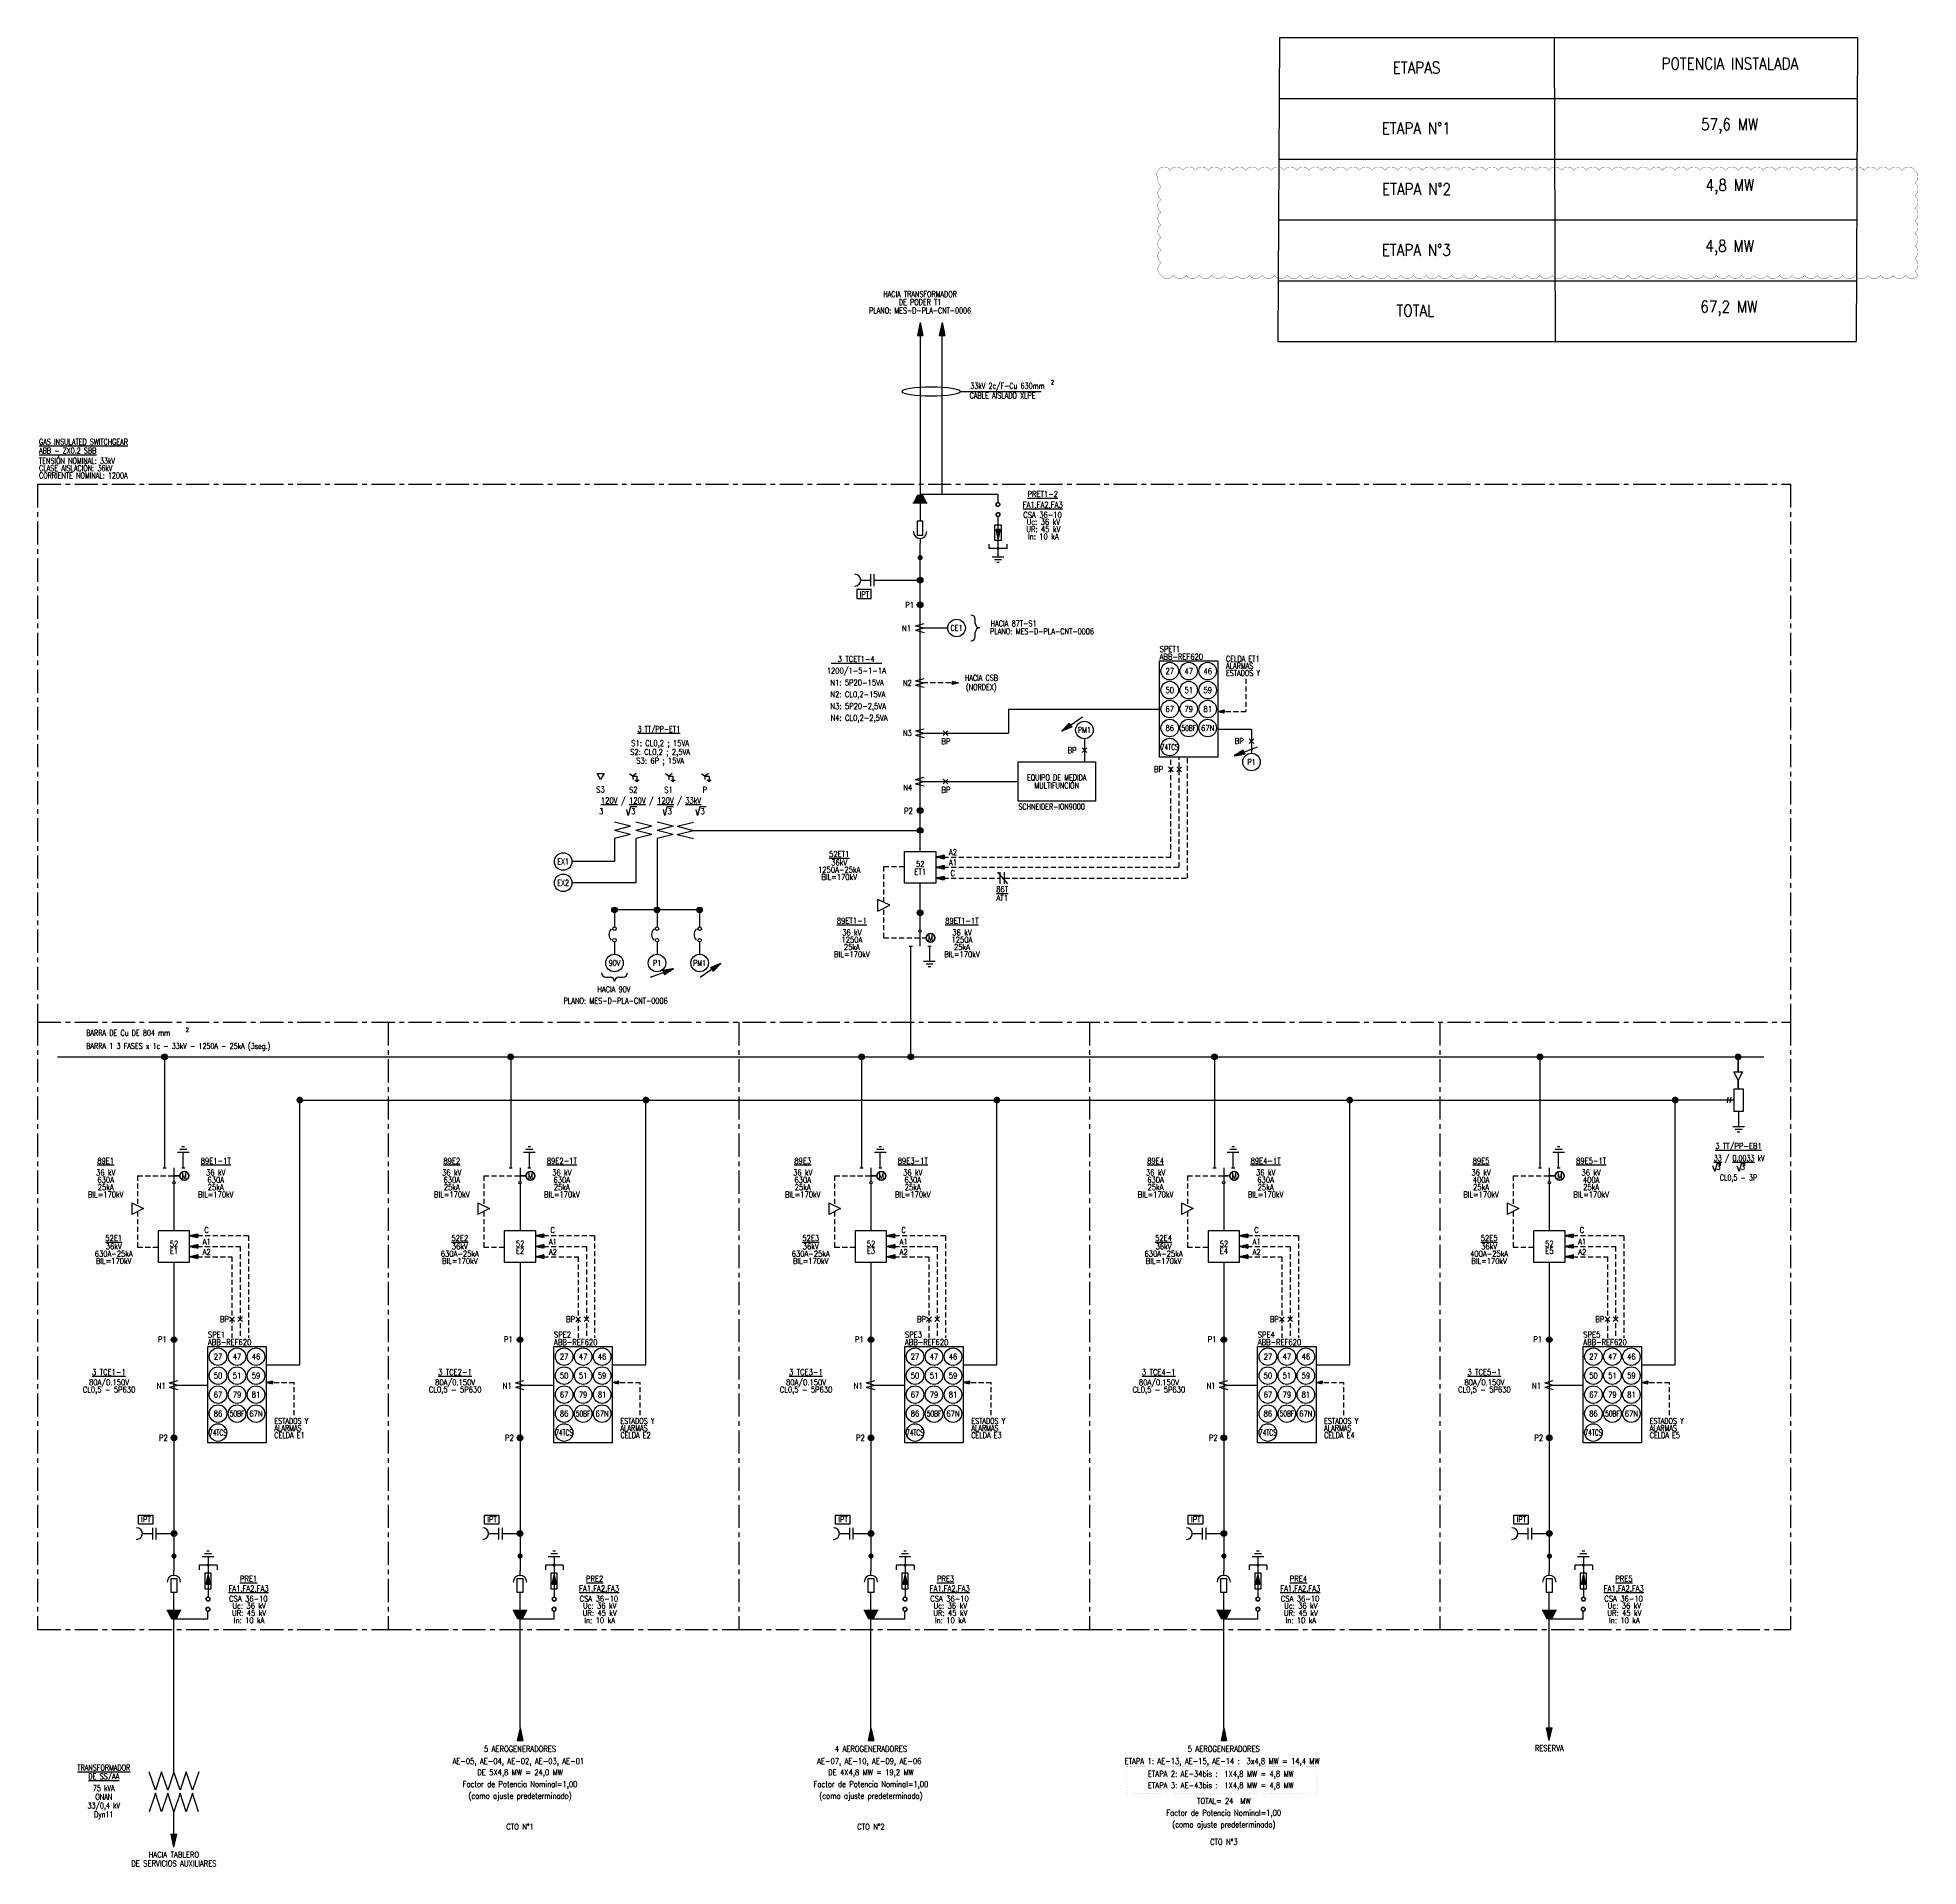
# Model space of a CAD drawing. Header units: millimetres. Extents: x 235400 to 236044, y 101874 to 102499.
import ezdxf
from ezdxf.enums import TextEntityAlignment as Align

# ---------------------------------------------------------------- set-up
doc = ezdxf.new("R2010")
doc.units = ezdxf.units.MM
doc.linetypes.add('CENTER', pattern=[50.8, 31.75, -6.35, 6.35, -6.35])
doc.linetypes.add('HIDDEN', pattern=[0.375, 0.25, -0.125])
for name, color, linetype in [('01-Formato', 4, 'Continuous'), ('02 TITULOS', 3, 'Continuous'), ('03 TEXTOS', 7, 'Continuous'), ('2', 2, 'Continuous'), ('Cable', 1, 'Continuous'), ('DATOS', 3, 'Continuous'), ('E-Nivel-066Kv', 52, 'Continuous'), ('EL-Simbolos', 3, 'Continuous'), ('SEÑAL', 1, 'HIDDEN'), ('Simbologia', 6, 'Continuous'), ('T-Perímetros', 7, 'Continuous'), ('TEXTO 1', 1, 'Continuous')]:
    doc.layers.add(name, color=color, linetype=linetype)
doc.layers.add('E_TIP', color=3, linetype='Continuous', lineweight=35)
doc.layers.add('EL-Nivel-220Kv', color=84, linetype='Continuous', lineweight=60)
doc.styles.add('ROMANS', font='romans.shx', dxfattribs={"width": 0.8, "height": 2})

# ---------------------------------------------------------------- blocks, each defined once
blk = doc.blocks.new('Flecha')
blk.add_hatch(color=256).paths.add_polyline_path([(0, 1.66), (-0.36, 0), (0.36, 0)])
for p, q in [((0, 1.66), (-0.36, 0)), ((-0.36, 0), (0.36, 0)), ((0, 1.66), (0.36, 0))]:
    blk.add_line(p, q)
blk = doc.blocks.new('InterruptorUni')
blk.add_lwpolyline([(-7.67, -7.92), (7.33, -7.92), (7.33, 7.08), (-7.67, 7.08)], close=True)

msp = doc.modelspace()

# ---------------------------------------------------------------- hatches: boundary and pattern name
at = {"linetype": 'HIDDEN', "ltscale": 2.5}
for points in [[(235715.57, 102278.57), (235713.45, 102278.1), (235713.45, 102279.02)], [(235715.57, 102278.57), (235713.45, 102278.1), (235713.45, 102279.02)], [(235804.41, 102268.77), (235806.53, 102269.24), (235806.53, 102268.32)], [(235707.83, 102218.98), (235710.66, 102219.6), (235710.66, 102218.37)], [(235707.83, 102215.46), (235710.66, 102216.08), (235710.66, 102214.85)], [(235707.83, 102211.74), (235710.66, 102212.37), (235710.66, 102211.14)], [(235452.42, 102089.37), (235455.25, 102088.75), (235455.25, 102089.97)], [(235570.89, 102089.37), (235573.72, 102088.75), (235573.72, 102089.97)], [(235691, 102089.37), (235693.83, 102088.75), (235693.83, 102089.97)], [(235811.78, 102089.37), (235814.61, 102088.75), (235814.61, 102089.97)], [(235923.21, 102089.37), (235926.03, 102088.75), (235926.03, 102089.97)], [(235452.42, 102085.74), (235455.25, 102085.11), (235455.25, 102086.34)], [(235452.42, 102082.22), (235455.25, 102081.59), (235455.25, 102082.82)], [(235570.89, 102085.74), (235573.72, 102085.11), (235573.72, 102086.34)], [(235570.89, 102082.22), (235573.72, 102081.59), (235573.72, 102082.82)], [(235691, 102085.74), (235693.83, 102085.11), (235693.83, 102086.34)], [(235691, 102082.22), (235693.83, 102081.59), (235693.83, 102082.82)], [(235811.78, 102085.74), (235814.61, 102085.11), (235814.61, 102086.34)], [(235811.78, 102082.22), (235814.61, 102081.59), (235814.61, 102082.82)], [(235923.21, 102085.74), (235926.03, 102085.11), (235926.03, 102086.34)], [(235923.21, 102082.22), (235926.03, 102081.59), (235926.03, 102082.82)], [(235478.65, 102039.17), (235480.77, 102038.71), (235480.77, 102039.63)], [(235597.11, 102039.17), (235599.23, 102038.71), (235599.23, 102039.63)], [(235597.11, 102039.17), (235599.23, 102038.71), (235599.23, 102039.63)], [(235717.22, 102039.17), (235719.34, 102038.71), (235719.34, 102039.63)], [(235717.22, 102039.17), (235719.34, 102038.71), (235719.34, 102039.63)], [(235838, 102039.17), (235840.12, 102038.71), (235840.12, 102039.63)], [(235838, 102039.17), (235840.12, 102038.71), (235840.12, 102039.63)], [(235949.43, 102039.17), (235951.55, 102038.71), (235951.55, 102039.63)], [(235949.43, 102039.17), (235951.55, 102038.71), (235951.55, 102039.63)]]:
    msp.add_hatch(color=1, dxfattribs=at).paths.add_polyline_path(points)
at = {"layer": 'EL-Simbolos'}
h = msp.add_hatch(color=256, dxfattribs=at)
h.dxf.hatch_style = 1
h.paths.add_polyline_path([(235703.43, 102343.03), (235701.49, 102343.03), (235700.01, 102340.08), (235704.9, 102340.08)])
for points in [[(235729.14, 102327.85), (235729.84, 102331.05), (235728.45, 102331.05)], [(235458.73, 101973.34), (235459.43, 101970.14), (235458.04, 101970.14)], [(235577.19, 101973.34), (235577.9, 101970.14), (235576.51, 101970.14)], [(235697.3, 101973.34), (235698.01, 101970.14), (235696.62, 101970.14)], [(235818.08, 101973.34), (235818.79, 101970.14), (235817.4, 101970.14)], [(235929.51, 101973.34), (235930.21, 101970.14), (235928.82, 101970.14)]]:
    msp.add_hatch(color=256, dxfattribs=at).paths.add_polyline_path(points)
h = msp.add_hatch(color=256, dxfattribs=at)
h.dxf.hatch_style = 1
edge = h.paths.add_edge_path()
edge.add_arc((235702.48, 102321.43), 0.886, -180, 180, ccw=False)
h = msp.add_hatch(color=256, dxfattribs=at)
h.dxf.hatch_style = 1
h.paths.add_polyline_path([(235701.5, 102313.72), (235703.42, 102313.72, -1)])
h.paths.add_polyline_path([(235703.42, 102313.72), (235701.5, 102313.72, -1)])
h = msp.add_hatch(color=256, dxfattribs=at)
h.dxf.hatch_style = 1
h.paths.add_polyline_path([(235701.5, 102305.26), (235703.42, 102305.26, -1)])
h.paths.add_polyline_path([(235703.42, 102305.26), (235701.5, 102305.26, -1)])
h = msp.add_hatch(color=256, dxfattribs=at)
h.dxf.hatch_style = 1
h.paths.add_polyline_path([(235701.5, 102234.89), (235703.42, 102234.89, -1)])
h.paths.add_polyline_path([(235703.42, 102234.89), (235701.5, 102234.89, -1)])
h = msp.add_hatch(color=256, dxfattribs=at)
h.dxf.hatch_style = 1
h.paths.add_polyline_path([(235701.5, 102228.09), (235703.42, 102228.09, -1)])
h.paths.add_polyline_path([(235703.42, 102228.09), (235701.5, 102228.09, -1)])
h = msp.add_hatch(color=256, dxfattribs=at)
h.dxf.hatch_style = 1
h.paths.add_polyline_path([(235596.89, 102200.87), (235598.81, 102200.87, -1)])
h.paths.add_polyline_path([(235598.81, 102200.87), (235596.89, 102200.87, -1)])
h = msp.add_hatch(color=256, dxfattribs=at)
h.dxf.hatch_style = 1
h.paths.add_polyline_path([(235611.46, 102200.87), (235613.38, 102200.87, -1)])
h.paths.add_polyline_path([(235613.38, 102200.87), (235611.46, 102200.87, -1)])
h = msp.add_hatch(color=256, dxfattribs=at)
h.dxf.hatch_style = 1
h.paths.add_polyline_path([(235626.03, 102200.87), (235627.95, 102200.87, -1)])
h.paths.add_polyline_path([(235627.95, 102200.87), (235626.03, 102200.87, -1)])
h = msp.add_hatch(color=256, dxfattribs=at)
h.dxf.hatch_style = 1
h.paths.add_polyline_path([(235701.5, 102199.86), (235703.42, 102199.86, -1)])
h.paths.add_polyline_path([(235703.42, 102199.86), (235701.5, 102199.86, -1)])
h = msp.add_hatch(color=256, dxfattribs=at)
h.dxf.hatch_style = 1
h.paths.add_polyline_path([(235442.89, 102150.6), (235444.81, 102150.6, 1)])
h.paths.add_polyline_path([(235444.81, 102150.6), (235442.89, 102150.6, 1)])
h = msp.add_hatch(color=256, dxfattribs=at)
h.dxf.hatch_style = 1
h.paths.add_polyline_path([(235561.36, 102150.6), (235563.28, 102150.6, 1)])
h.paths.add_polyline_path([(235563.28, 102150.6), (235561.36, 102150.6, 1)])
h = msp.add_hatch(color=256, dxfattribs=at)
h.dxf.hatch_style = 1
h.paths.add_polyline_path([(235681.47, 102150.6), (235683.39, 102150.6, 1)])
h.paths.add_polyline_path([(235683.39, 102150.6), (235681.47, 102150.6, 1)])
h = msp.add_hatch(color=256, dxfattribs=at)
h.dxf.hatch_style = 1
h.paths.add_polyline_path([(235698.3, 102150.6), (235700.22, 102150.6, 1)])
h.paths.add_polyline_path([(235700.22, 102150.6), (235698.3, 102150.6, 1)])
h = msp.add_hatch(color=256, dxfattribs=at)
h.dxf.hatch_style = 1
h.paths.add_polyline_path([(235802.25, 102150.6), (235804.17, 102150.6, 1)])
h.paths.add_polyline_path([(235804.17, 102150.6), (235802.25, 102150.6, 1)])
h = msp.add_hatch(color=256, dxfattribs=at)
h.dxf.hatch_style = 1
h.paths.add_polyline_path([(235913.67, 102150.6), (235915.59, 102150.6, 1)])
h.paths.add_polyline_path([(235915.59, 102150.6), (235913.67, 102150.6, 1)])
h = msp.add_hatch(color=256, dxfattribs=at)
h.dxf.hatch_style = 1
h.paths.add_polyline_path([(235446.09, 102053.83), (235448.01, 102053.83, 1)])
h.paths.add_polyline_path([(235448.01, 102053.83), (235446.09, 102053.83, 1)])
h = msp.add_hatch(color=256, dxfattribs=at)
h.dxf.hatch_style = 1
h.paths.add_polyline_path([(235564.56, 102053.83), (235566.48, 102053.83, 1)])
h.paths.add_polyline_path([(235566.48, 102053.83), (235564.56, 102053.83, 1)])
h = msp.add_hatch(color=256, dxfattribs=at)
h.dxf.hatch_style = 1
h.paths.add_polyline_path([(235684.67, 102053.83), (235686.59, 102053.83, 1)])
h.paths.add_polyline_path([(235686.59, 102053.83), (235684.67, 102053.83, 1)])
h = msp.add_hatch(color=256, dxfattribs=at)
h.dxf.hatch_style = 1
h.paths.add_polyline_path([(235805.45, 102053.83), (235807.37, 102053.83, 1)])
h.paths.add_polyline_path([(235807.37, 102053.83), (235805.45, 102053.83, 1)])
h = msp.add_hatch(color=256, dxfattribs=at)
h.dxf.hatch_style = 1
h.paths.add_polyline_path([(235916.87, 102053.83), (235918.79, 102053.83, 1)])
h.paths.add_polyline_path([(235918.79, 102053.83), (235916.87, 102053.83, 1)])
h = msp.add_hatch(color=256, dxfattribs=at)
h.dxf.hatch_style = 1
h.paths.add_polyline_path([(235446.09, 102020.21), (235448.01, 102020.21, 1)])
h.paths.add_polyline_path([(235448.01, 102020.21), (235446.09, 102020.21, 1)])
h = msp.add_hatch(color=256, dxfattribs=at)
h.dxf.hatch_style = 1
h.paths.add_polyline_path([(235564.56, 102020.21), (235566.48, 102020.21, 1)])
h.paths.add_polyline_path([(235566.48, 102020.21), (235564.56, 102020.21, 1)])
h = msp.add_hatch(color=256, dxfattribs=at)
h.dxf.hatch_style = 1
h.paths.add_polyline_path([(235684.67, 102020.21), (235686.59, 102020.21, 1)])
h.paths.add_polyline_path([(235686.59, 102020.21), (235684.67, 102020.21, 1)])
h = msp.add_hatch(color=256, dxfattribs=at)
h.dxf.hatch_style = 1
h.paths.add_polyline_path([(235805.45, 102020.21), (235807.37, 102020.21, 1)])
h.paths.add_polyline_path([(235807.37, 102020.21), (235805.45, 102020.21, 1)])
h = msp.add_hatch(color=256, dxfattribs=at)
h.dxf.hatch_style = 1
h.paths.add_polyline_path([(235916.87, 102020.21), (235918.79, 102020.21, 1)])
h.paths.add_polyline_path([(235918.79, 102020.21), (235916.87, 102020.21, 1)])
h = msp.add_hatch(color=256, dxfattribs=at)
h.dxf.hatch_style = 1
h.paths.add_polyline_path([(235446.09, 101987.47), (235448.01, 101987.47, 1)])
h.paths.add_polyline_path([(235448.01, 101987.47), (235446.09, 101987.47, 1)])
h = msp.add_hatch(color=256, dxfattribs=at)
h.dxf.hatch_style = 1
h.paths.add_polyline_path([(235564.56, 101987.47), (235566.48, 101987.47, 1)])
h.paths.add_polyline_path([(235566.48, 101987.47), (235564.56, 101987.47, 1)])
h = msp.add_hatch(color=256, dxfattribs=at)
h.dxf.hatch_style = 1
h.paths.add_polyline_path([(235684.67, 101987.47), (235686.59, 101987.47, 1)])
h.paths.add_polyline_path([(235686.59, 101987.47), (235684.67, 101987.47, 1)])
h = msp.add_hatch(color=256, dxfattribs=at)
h.dxf.hatch_style = 1
h.paths.add_polyline_path([(235805.45, 101987.47), (235807.37, 101987.47, 1)])
h.paths.add_polyline_path([(235807.37, 101987.47), (235805.45, 101987.47, 1)])
h = msp.add_hatch(color=256, dxfattribs=at)
h.dxf.hatch_style = 1
h.paths.add_polyline_path([(235916.87, 101987.47), (235918.79, 101987.47, 1)])
h.paths.add_polyline_path([(235918.79, 101987.47), (235916.87, 101987.47, 1)])
h = msp.add_hatch(color=256, dxfattribs=at)
h.dxf.hatch_style = 1
edge = h.paths.add_edge_path()
edge.add_arc((235447.07, 101979.76), 0.886, 180, 540)
h = msp.add_hatch(color=256, dxfattribs=at)
h.dxf.hatch_style = 1
edge = h.paths.add_edge_path()
edge.add_arc((235565.54, 101979.76), 0.886, 180, 540)
h = msp.add_hatch(color=256, dxfattribs=at)
h.dxf.hatch_style = 1
edge = h.paths.add_edge_path()
edge.add_arc((235685.65, 101979.76), 0.886, 180, 540)
h = msp.add_hatch(color=256, dxfattribs=at)
h.dxf.hatch_style = 1
edge = h.paths.add_edge_path()
edge.add_arc((235806.43, 101979.76), 0.886, 180, 540)
h = msp.add_hatch(color=256, dxfattribs=at)
h.dxf.hatch_style = 1
edge = h.paths.add_edge_path()
edge.add_arc((235917.86, 101979.76), 0.886, 180, 540)
h = msp.add_hatch(color=256, dxfattribs=at)
h.dxf.hatch_style = 1
h.paths.add_polyline_path([(235448.02, 101958.16), (235446.08, 101958.16), (235444.6, 101961.11), (235449.49, 101961.11)])
h = msp.add_hatch(color=256, dxfattribs=at)
h.dxf.hatch_style = 1
h.paths.add_polyline_path([(235566.48, 101958.16), (235564.55, 101958.16), (235563.07, 101961.11), (235567.96, 101961.11)])
h = msp.add_hatch(color=256, dxfattribs=at)
h.dxf.hatch_style = 1
h.paths.add_polyline_path([(235686.59, 101958.16), (235684.66, 101958.16), (235683.18, 101961.11), (235688.07, 101961.11)])
h = msp.add_hatch(color=256, dxfattribs=at)
h.dxf.hatch_style = 1
h.paths.add_polyline_path([(235807.37, 101958.16), (235805.44, 101958.16), (235803.96, 101961.11), (235808.85, 101961.11)])
h = msp.add_hatch(color=256, dxfattribs=at)
h.dxf.hatch_style = 1
h.paths.add_polyline_path([(235918.8, 101958.16), (235916.86, 101958.16), (235915.39, 101961.11), (235920.28, 101961.11)])
at = {"layer": 'SEÑAL', "linetype": 'HIDDEN', "ltscale": 2.5}
for points in [[(235750.99, 102262.1), (235754.34, 102263.46), (235753.47, 102264.73)], [(235809.98, 102253.62), (235813.56, 102254.16), (235813.01, 102255.59)], [(235618.03, 102180.78), (235614.45, 102180.24), (235615, 102178.81)], [(235634.23, 102182.58), (235630.88, 102181.22), (235631.74, 102179.96)]]:
    msp.add_hatch(color=1, dxfattribs=at).paths.add_polyline_path(points)
at = {"layer": 'Simbologia'}
h = msp.add_hatch(dxfattribs=at)
h.set_pattern_fill('ANGLE', color=1, scale=0.7, angle=90)
h.set_pattern_definition([(90, (307308.8397, -62536.3195), (-4.8895, 3e-16), [3.556, -1.3335]), (180, (307308.8397, -62536.3195), (-6e-16, -4.8895), [3.556, -1.3335])])
h.paths.add_polyline_path([(235627.48, 102365.29), (235628.19, 102365.46), (235627.98, 102365.82)])
h.paths.add_polyline_path([(235631.12, 102371.59), (235630.91, 102370.89), (235631.33, 102370.89)])
h.paths.add_polyline_path([(235634.75, 102365.29), (235634.25, 102365.82), (235634.04, 102365.46)])
h = msp.add_hatch(dxfattribs=at)
h.set_pattern_fill('ANGLE', color=1, scale=0.7, angle=90)
h.set_pattern_definition([(90, (307316.8397, -62536.3195), (-4.8895, 3e-16), [3.556, -1.3335]), (180, (307316.8397, -62536.3195), (-6e-16, -4.8895), [3.556, -1.3335])])
h.paths.add_polyline_path([(235635.48, 102365.29), (235636.19, 102365.46), (235635.98, 102365.82)])
h.paths.add_polyline_path([(235639.12, 102371.59), (235638.91, 102370.89), (235639.33, 102370.89)])
h.paths.add_polyline_path([(235642.75, 102365.29), (235642.25, 102365.82), (235642.04, 102365.46)])

# ---------------------------------------------------------------- linework, layer by layer
at = {"color": 1, "linetype": 'HIDDEN', "ltscale": 2.5}
for points in [[(235715.57, 102278.57), (235713.45, 102278.1), (235713.45, 102279.02), (235715.57, 102278.57)], [(235713.45, 102278.1), (235715.57, 102278.57), (235713.45, 102279.02), (235713.45, 102278.1)], [(235715.57, 102278.57), (235713.45, 102278.1), (235713.45, 102279.02), (235715.57, 102278.57)], [(235713.45, 102278.1), (235715.57, 102278.57), (235713.45, 102279.02), (235713.45, 102278.1)], [(235804.41, 102268.77), (235806.53, 102269.24), (235806.53, 102268.32), (235804.41, 102268.77)], [(235806.53, 102269.24), (235804.41, 102268.77), (235806.53, 102268.32), (235806.53, 102269.24)], [(235707.83, 102218.98), (235710.66, 102219.6), (235710.66, 102218.37), (235707.83, 102218.98)], [(235710.66, 102219.6), (235707.83, 102218.98), (235710.66, 102218.37), (235710.66, 102219.6)], [(235707.83, 102215.46), (235710.66, 102216.08), (235710.66, 102214.85), (235707.83, 102215.46)], [(235710.66, 102216.08), (235707.83, 102215.46), (235710.66, 102214.85), (235710.66, 102216.08)], [(235707.83, 102211.74), (235710.66, 102212.37), (235710.66, 102211.14), (235707.83, 102211.74)], [(235710.66, 102212.37), (235707.83, 102211.74), (235710.66, 102211.14), (235710.66, 102212.37)], [(235452.42, 102089.37), (235455.25, 102088.75), (235455.25, 102089.97), (235452.42, 102089.37)], [(235455.25, 102088.75), (235452.42, 102089.37), (235455.25, 102089.97), (235455.25, 102088.75)], [(235570.89, 102089.37), (235573.72, 102088.75), (235573.72, 102089.97), (235570.89, 102089.37)], [(235573.72, 102088.75), (235570.89, 102089.37), (235573.72, 102089.97), (235573.72, 102088.75)], [(235691, 102089.37), (235693.83, 102088.75), (235693.83, 102089.97), (235691, 102089.37)], [(235693.83, 102088.75), (235691, 102089.37), (235693.83, 102089.97), (235693.83, 102088.75)], [(235811.78, 102089.37), (235814.61, 102088.75), (235814.61, 102089.97), (235811.78, 102089.37)], [(235814.61, 102088.75), (235811.78, 102089.37), (235814.61, 102089.97), (235814.61, 102088.75)], [(235923.21, 102089.37), (235926.03, 102088.75), (235926.03, 102089.97), (235923.21, 102089.37)], [(235926.03, 102088.75), (235923.21, 102089.37), (235926.03, 102089.97), (235926.03, 102088.75)], [(235452.42, 102085.74), (235455.25, 102085.11), (235455.25, 102086.34), (235452.42, 102085.74)], [(235455.25, 102085.11), (235452.42, 102085.74), (235455.25, 102086.34), (235455.25, 102085.11)], [(235452.42, 102082.22), (235455.25, 102081.59), (235455.25, 102082.82), (235452.42, 102082.22)], [(235455.25, 102081.59), (235452.42, 102082.22), (235455.25, 102082.82), (235455.25, 102081.59)], [(235570.89, 102085.74), (235573.72, 102085.11), (235573.72, 102086.34), (235570.89, 102085.74)], [(235573.72, 102085.11), (235570.89, 102085.74), (235573.72, 102086.34), (235573.72, 102085.11)], [(235570.89, 102082.22), (235573.72, 102081.59), (235573.72, 102082.82), (235570.89, 102082.22)], [(235573.72, 102081.59), (235570.89, 102082.22), (235573.72, 102082.82), (235573.72, 102081.59)], [(235691, 102085.74), (235693.83, 102085.11), (235693.83, 102086.34), (235691, 102085.74)], [(235693.83, 102085.11), (235691, 102085.74), (235693.83, 102086.34), (235693.83, 102085.11)], [(235691, 102082.22), (235693.83, 102081.59), (235693.83, 102082.82), (235691, 102082.22)], [(235693.83, 102081.59), (235691, 102082.22), (235693.83, 102082.82), (235693.83, 102081.59)], [(235811.78, 102085.74), (235814.61, 102085.11), (235814.61, 102086.34), (235811.78, 102085.74)], [(235814.61, 102085.11), (235811.78, 102085.74), (235814.61, 102086.34), (235814.61, 102085.11)], [(235811.78, 102082.22), (235814.61, 102081.59), (235814.61, 102082.82), (235811.78, 102082.22)], [(235814.61, 102081.59), (235811.78, 102082.22), (235814.61, 102082.82), (235814.61, 102081.59)], [(235923.21, 102085.74), (235926.03, 102085.11), (235926.03, 102086.34), (235923.21, 102085.74)], [(235926.03, 102085.11), (235923.21, 102085.74), (235926.03, 102086.34), (235926.03, 102085.11)], [(235923.21, 102082.22), (235926.03, 102081.59), (235926.03, 102082.82), (235923.21, 102082.22)], [(235926.03, 102081.59), (235923.21, 102082.22), (235926.03, 102082.82), (235926.03, 102081.59)], [(235478.65, 102039.17), (235480.77, 102038.71), (235480.77, 102039.63), (235478.65, 102039.17)], [(235480.77, 102038.71), (235478.65, 102039.17), (235480.77, 102039.63), (235480.77, 102038.71)], [(235597.11, 102039.17), (235599.23, 102038.71), (235599.23, 102039.63), (235597.11, 102039.17)], [(235599.23, 102038.71), (235597.11, 102039.17), (235599.23, 102039.63), (235599.23, 102038.71)], [(235597.11, 102039.17), (235599.23, 102038.71), (235599.23, 102039.63), (235597.11, 102039.17)], [(235599.23, 102038.71), (235597.11, 102039.17), (235599.23, 102039.63), (235599.23, 102038.71)], [(235717.22, 102039.17), (235719.34, 102038.71), (235719.34, 102039.63), (235717.22, 102039.17)], [(235719.34, 102038.71), (235717.22, 102039.17), (235719.34, 102039.63), (235719.34, 102038.71)], [(235717.22, 102039.17), (235719.34, 102038.71), (235719.34, 102039.63), (235717.22, 102039.17)], [(235719.34, 102038.71), (235717.22, 102039.17), (235719.34, 102039.63), (235719.34, 102038.71)], [(235838, 102039.17), (235840.12, 102038.71), (235840.12, 102039.63), (235838, 102039.17)], [(235840.12, 102038.71), (235838, 102039.17), (235840.12, 102039.63), (235840.12, 102038.71)], [(235838, 102039.17), (235840.12, 102038.71), (235840.12, 102039.63), (235838, 102039.17)], [(235840.12, 102038.71), (235838, 102039.17), (235840.12, 102039.63), (235840.12, 102038.71)], [(235949.43, 102039.17), (235951.55, 102038.71), (235951.55, 102039.63), (235949.43, 102039.17)], [(235951.55, 102038.71), (235949.43, 102039.17), (235951.55, 102039.63), (235951.55, 102038.71)], [(235949.43, 102039.17), (235951.55, 102038.71), (235951.55, 102039.63), (235949.43, 102039.17)], [(235951.55, 102038.71), (235949.43, 102039.17), (235951.55, 102039.63), (235951.55, 102038.71)]]:
    msp.add_lwpolyline(points, dxfattribs=at)
at = {"layer": '01-Formato'}
for p, q in [((235721.36, 102298.87), (235721.36, 102300.3)), ((235721.36, 102294.45), (235721.36, 102295.88)), ((235594.9, 102177.87), (235596.32, 102177.87)), ((235599.32, 102177.87), (235600.74, 102177.87))]:
    msp.add_line(p, q, dxfattribs=at)
for centre, start, end in [((235719.86, 102300.3), 0, 90), ((235719.86, 102294.45), 270, 0), ((235722.86, 102298.87), 180, 270), ((235722.86, 102295.88), 90, 180), ((235594.9, 102179.37), 180, 270), ((235600.75, 102179.37), 270, 0), ((235596.32, 102176.37), 0, 90), ((235599.32, 102176.37), 90, 180)]:
    msp.add_arc(centre, 1.5, start, end, dxfattribs=at)
at = {"layer": '02 TITULOS'}
msp.add_line((235672.01, 102285.35), (235689.32, 102285.35), dxfattribs=at)
at = {"layer": '03 TEXTOS'}
for p, q in [((235602.57, 102233.2), (235602.08, 102235.23)), ((235603.31, 102236.2), (235602.56, 102233.2)), ((235605.46, 102236.2), (235603.31, 102236.2)), ((235615.07, 102233.2), (235614.58, 102235.23)), ((235615.81, 102236.2), (235615.06, 102233.2)), ((235617.96, 102236.2), (235615.81, 102236.2)), ((235626.32, 102233.2), (235625.83, 102235.23)), ((235627.06, 102236.2), (235626.31, 102233.2)), ((235629.21, 102236.2), (235627.06, 102236.2)), ((235975.26, 102114.32), (235974.51, 102111.32)), ((235976.41, 102114.32), (235975.26, 102114.32)), ((235976.41, 102113.33), (235976.41, 102114.32)), ((235983.6, 102114.32), (235982.85, 102111.32)), ((235984.76, 102114.32), (235983.6, 102114.32)), ((235984.76, 102113.33), (235984.76, 102114.32)), ((235974.51, 102111.32), (235973.79, 102113.35)), ((235982.86, 102111.32), (235982.13, 102113.35))]:
    msp.add_line(p, q, dxfattribs=at)
at = {"layer": '2', "color": 6, "linetype": 'Continuous'}
for points, const_width in [([(235826.94, 102453.99, 0.520567), (235822.62, 102453.99, 0.520567), (235818.3, 102453.99, 0.520567), (235813.98, 102453.99, 0.520567), (235809.66, 102453.99, 0.520567), (235805.35, 102453.99, 0.520567), (235801.03, 102453.99, 0.520567), (235796.71, 102453.99, 0.520567), (235792.39, 102453.99, 0.520567), (235788.07, 102453.99, 0.876496), (235783.6, 102451.82)], 0.09), ([(235783.6, 102451.82, 0.161941), (235784.95, 102448.27, 0.520567), (235784.95, 102443.95, 0.520567), (235784.95, 102439.63, 0.520567), (235784.95, 102435.31, 0.520567), (235784.95, 102430.99, 0.520567), (235784.95, 102426.67, 0.520567), (235784.95, 102422.35, 0.520567), (235784.95, 102418.03)], 0.09), ([(235870.14, 102453.99, 0.520567), (235865.82, 102453.99, 0.520567), (235861.5, 102453.99, 0.520567), (235857.18, 102453.99, 0.520567), (235852.86, 102453.99, 0.520567), (235848.54, 102453.99, 0.520567), (235844.22, 102453.99, 0.520567), (235839.9, 102453.99, 0.520567), (235835.58, 102453.99, 0.520567), (235831.26, 102453.99, 0.520567), (235826.94, 102453.99)], 0.09), ([(235891.73, 102453.99, 0.520567), (235887.41, 102453.99, 0.520567), (235883.09, 102453.99, 0.520567), (235878.78, 102453.99, 0.520567), (235874.46, 102453.99, 0.520567), (235870.14, 102453.99)], 0.09), ([(235934.93, 102453.99, 0.520567), (235930.61, 102453.99, 0.520567), (235926.29, 102453.99, 0.520567), (235921.97, 102453.99, 0.520567), (235917.65, 102453.99, 0.520567), (235913.33, 102453.99, 0.520567), (235909.01, 102453.99, 0.520567), (235904.69, 102453.99, 0.520567), (235900.37, 102453.99, 0.520567), (235896.05, 102453.99, 0.520567), (235891.73, 102453.99)], 0.09), ([(235978.12, 102453.99, 0.520567), (235973.8, 102453.99, 0.520567), (235969.48, 102453.99, 0.520567), (235965.16, 102453.99, 0.520567), (235960.84, 102453.99, 0.520567), (235956.53, 102453.99, 0.520567), (235952.21, 102453.99, 0.520567), (235947.89, 102453.99, 0.520567), (235943.57, 102453.99, 0.520567), (235939.25, 102453.99, 0.520567), (235934.93, 102453.99)], 0.09), ([(236004.04, 102453.99, 0.520567), (235999.72, 102453.99, 0.520567), (235995.4, 102453.99, 0.520567), (235991.08, 102453.99, 0.520567), (235986.76, 102453.99, 0.520567), (235982.44, 102453.99, 0.520567), (235978.12, 102453.99, 0.520567), (235973.8, 102453.99, 0.520567), (235969.48, 102453.99, 0.520567), (235965.16, 102453.99, 0.520567), (235960.84, 102453.99)], 0.09), ([(236029.96, 102453.99, 0.520567), (236025.64, 102453.99, 0.520567), (236021.32, 102453.99, 0.520567), (236017, 102453.99, 0.520567), (236012.68, 102453.99, 0.520567), (236008.36, 102453.99, 0.520567), (236004.04, 102453.99, 0.520567), (235999.72, 102453.99, 0.520567), (235995.4, 102453.99, 0.520567), (235991.08, 102453.99, 0.520567), (235986.76, 102453.99)], 0.09), ([(236042.91, 102453.99, 0.520567), (236038.59, 102453.99, 0.520567), (236034.27, 102453.99, 0.520567), (236029.96, 102453.99)], 0.09), ([(236043.97, 102417.85, 0.187214), (236042.91, 102419.44, 0.520567), (236042.91, 102423.75, 0.520567), (236042.91, 102428.07, 0.520567), (236042.91, 102432.39, 0.520567), (236042.91, 102436.71, 0.520567), (236042.91, 102441.03, 0.520567), (236042.91, 102445.35, 0.520567), (236042.91, 102449.67, 0.520567), (236042.91, 102453.99)], 0.09), ([(235784.95, 102418.03, 0.520567), (235789.27, 102418.03, 0.520567), (235793.59, 102418.03, 0.520567), (235797.91, 102418.03, 0.520567), (235802.23, 102418.03)], 0.09), ([(235802.23, 102418.03, 0.520567), (235806.54, 102418.03, 0.520567), (235810.86, 102418.03, 0.520567), (235815.18, 102418.03, 0.520567), (235819.5, 102418.03, 0.520567), (235823.82, 102418.03, 0.520567), (235828.14, 102418.03, 0.520567), (235832.46, 102418.03, 0.520567), (235836.78, 102418.03, 0.520567), (235841.1, 102418.03, 0.520567), (235845.42, 102418.03)], 0.09), ([(235828.14, 102418.03, 0.520567), (235832.46, 102418.03, 0.520567), (235836.78, 102418.03, 0.520567), (235841.1, 102418.03, 0.520567), (235845.42, 102418.03, 0.520567), (235849.74, 102418.03, 0.520567), (235854.06, 102418.03, 0.520567), (235858.38, 102418.03, 0.520567), (235862.7, 102418.03, 0.520567), (235867.02, 102418.03, 0.520567), (235871.34, 102418.03)], 0.09), ([(235854.06, 102418.03, 0.520567), (235858.38, 102418.03, 0.520567), (235862.7, 102418.03, 0.520567), (235867.02, 102418.03, 0.520567), (235871.34, 102418.03, 0.520567), (235875.66, 102418.03, 0.520567), (235879.97, 102418.03, 0.520567), (235884.29, 102418.03, 0.520567), (235888.61, 102418.03, 0.520567), (235892.93, 102418.03, 0.520567), (235897.25, 102418.03)], 0.09), ([(235897.25, 102418.03, 0.520567), (235901.57, 102418.03, 0.520567), (235905.89, 102418.03, 0.520567), (235910.21, 102418.03, 0.520567), (235914.53, 102418.03, 0.520567), (235918.85, 102418.03, 0.520567), (235923.17, 102418.03, 0.520567), (235927.49, 102418.03, 0.520567), (235931.81, 102418.03, 0.520567), (235936.13, 102418.03, 0.520567), (235940.45, 102418.03)], 0.09), ([(235940.45, 102418.03, 0.520567), (235944.77, 102418.03, 0.520567), (235949.09, 102418.03, 0.520567), (235953.4, 102418.03, 0.520567), (235957.72, 102418.03, 0.520567), (235962.04, 102418.03)], 0.09), ([(235962.04, 102418.03, 0.520567), (235966.36, 102418.03, 0.520567), (235970.68, 102418.03, 0.520567), (235975, 102418.03, 0.520567), (235979.32, 102418.03, 0.520567), (235983.64, 102418.03, 0.520567), (235987.96, 102418.03, 0.520567), (235992.28, 102418.03, 0.520567), (235996.6, 102418.03, 0.520567), (236000.92, 102418.03, 0.520567), (236005.24, 102418.03)], 0.09), ([(236005.24, 102418.03, 0.520567), (236009.56, 102418.03, 0.520567), (236013.88, 102418.03, 0.520567), (236018.2, 102418.03, 0.520567), (236022.52, 102418.03, 0.520567), (236026.84, 102418.03, 0.520567), (236031.15, 102418.03, 0.520567), (236035.47, 102418.03, 0.520567), (236039.79, 102418.03, 0.520567), (236044.11, 102418.03)], 0.09), ([(235783.94, 101907.62, 0.520567), (235782.86, 101907.62, 0.520567), (235781.78, 101907.62, 0.520567), (235780.7, 101907.62, 0.520567), (235779.62, 101907.62, 0.520567), (235778.55, 101907.62, 0.520567), (235777.47, 101907.62, 0.520567), (235776.39, 101907.62, 0.520567), (235775.31, 101907.62, 0.520567), (235774.23, 101907.62, 0.876496), (235773.11, 101907.08)], 0.0225), ([(235773.11, 101907.08, 0.161941), (235773.45, 101906.19, 0.520567), (235773.45, 101905.11, 0.520567), (235773.45, 101904.03, 0.520567), (235773.45, 101902.95, 0.520567), (235773.45, 101901.87, 0.520567), (235773.45, 101900.79, 0.520567), (235773.45, 101899.71, 0.520567), (235773.45, 101898.63)], 0.0225), ([(235794.74, 101907.62, 0.520567), (235793.66, 101907.62, 0.520567), (235792.58, 101907.62, 0.520567), (235791.5, 101907.62, 0.520567), (235790.42, 101907.62, 0.520567), (235789.34, 101907.62, 0.520567), (235788.26, 101907.62, 0.520567), (235787.18, 101907.62, 0.520567), (235786.1, 101907.62, 0.520567), (235785.02, 101907.62, 0.520567), (235783.94, 101907.62)], 0.0225), ([(235800.14, 101907.62, 0.520567), (235799.06, 101907.62, 0.520567), (235797.98, 101907.62, 0.520567), (235796.9, 101907.62, 0.520567), (235795.82, 101907.62, 0.520567), (235794.74, 101907.62)], 0.0225), ([(235810.94, 101907.62, 0.520567), (235809.86, 101907.62, 0.520567), (235808.78, 101907.62, 0.520567), (235807.7, 101907.62, 0.520567), (235806.62, 101907.62, 0.520567), (235805.54, 101907.62, 0.520567), (235804.46, 101907.62, 0.520567), (235803.38, 101907.62, 0.520567), (235802.3, 101907.62, 0.520567), (235801.22, 101907.62, 0.520567), (235800.14, 101907.62)], 0.0225), ([(235821.74, 101907.62, 0.520567), (235820.66, 101907.62, 0.520567), (235819.58, 101907.62, 0.520567), (235818.5, 101907.62, 0.520567), (235817.42, 101907.62, 0.520567), (235816.34, 101907.62, 0.520567), (235815.26, 101907.62, 0.520567), (235814.18, 101907.62, 0.520567), (235813.1, 101907.62, 0.520567), (235812.02, 101907.62, 0.520567), (235810.94, 101907.62)], 0.0225), ([(235827.14, 101907.62, 0.520567), (235826.06, 101907.62, 0.520567), (235824.98, 101907.62, 0.520567), (235823.9, 101907.62, 0.520567), (235822.82, 101907.62, 0.520567), (235821.74, 101907.62)], 0.0225), ([(235834.7, 101907.62, 0.520567), (235833.62, 101907.62, 0.520567), (235832.54, 101907.62, 0.520567), (235831.46, 101907.62, 0.520567), (235830.38, 101907.62, 0.520567), (235829.3, 101907.62, 0.520567), (235828.22, 101907.62, 0.520567), (235827.14, 101907.62, 0.520567), (235826.06, 101907.62, 0.520567), (235824.98, 101907.62, 0.520567), (235823.9, 101907.62)], 0.0225), ([(235837.94, 101907.62, 0.520567), (235836.86, 101907.62, 0.520567), (235835.78, 101907.62, 0.520567), (235834.7, 101907.62)], 0.0225), ([(235838.2, 101898.59, 0.187214), (235837.94, 101898.99, 0.520567), (235837.94, 101900.07, 0.520567), (235837.94, 101901.15, 0.520567), (235837.94, 101902.23, 0.520567), (235837.94, 101903.31, 0.520567), (235837.94, 101904.38, 0.520567), (235837.94, 101905.46, 0.520567), (235837.94, 101906.54, 0.520567), (235837.94, 101907.62)], 0.0225), ([(235773.45, 101898.63, 0.520567), (235774.53, 101898.63, 0.520567), (235775.61, 101898.63, 0.520567), (235776.69, 101898.63, 0.520567), (235777.77, 101898.63)], 0.0225), ([(235777.77, 101898.63, 0.520567), (235778.84, 101898.63, 0.520567), (235779.92, 101898.63, 0.520567), (235781, 101898.63, 0.520567), (235782.08, 101898.63, 0.520567), (235783.16, 101898.63, 0.520567), (235784.24, 101898.63, 0.520567), (235785.32, 101898.63, 0.520567), (235786.4, 101898.63, 0.520567), (235787.48, 101898.63, 0.520567), (235788.56, 101898.63)], 0.0225), ([(235785.32, 101898.63, 0.520567), (235786.4, 101898.63, 0.520567), (235787.48, 101898.63, 0.520567), (235788.56, 101898.63, 0.520567), (235789.64, 101898.63, 0.520567), (235790.72, 101898.63)], 0.0225), ([(235790.72, 101898.63, 0.520567), (235791.8, 101898.63, 0.520567), (235792.88, 101898.63, 0.520567), (235793.96, 101898.63, 0.520567), (235795.04, 101898.63, 0.520567), (235796.12, 101898.63, 0.520567), (235797.2, 101898.63, 0.520567), (235798.28, 101898.63, 0.520567), (235799.36, 101898.63, 0.520567), (235800.44, 101898.63, 0.520567), (235801.52, 101898.63)], 0.0225), ([(235801.52, 101898.63, 0.520567), (235802.6, 101898.63, 0.520567), (235803.68, 101898.63, 0.520567), (235804.76, 101898.63, 0.520567), (235805.84, 101898.63, 0.520567), (235806.92, 101898.63, 0.520567), (235808, 101898.63, 0.520567), (235809.08, 101898.63, 0.520567), (235810.16, 101898.63, 0.520567), (235811.24, 101898.63, 0.520567), (235812.32, 101898.63)], 0.0225), ([(235812.32, 101898.63, 0.520567), (235813.4, 101898.63, 0.520567), (235814.48, 101898.63, 0.520567), (235815.56, 101898.63, 0.520567), (235816.64, 101898.63, 0.520567), (235817.72, 101898.63)], 0.0225), ([(235817.72, 101898.63, 0.520567), (235818.8, 101898.63, 0.520567), (235819.88, 101898.63, 0.520567), (235820.96, 101898.63, 0.520567), (235822.04, 101898.63, 0.520567), (235823.12, 101898.63, 0.520567), (235824.2, 101898.63, 0.520567), (235825.28, 101898.63, 0.520567), (235826.36, 101898.63, 0.520567), (235827.44, 101898.63, 0.520567), (235828.52, 101898.63)], 0.0225), ([(235828.52, 101898.63, 0.520567), (235829.6, 101898.63, 0.520567), (235830.68, 101898.63, 0.520567), (235831.76, 101898.63, 0.520567), (235832.84, 101898.63, 0.520567), (235833.92, 101898.63, 0.520567), (235835, 101898.63, 0.520567), (235836.08, 101898.63, 0.520567), (235837.16, 101898.63, 0.520567), (235838.24, 101898.63)], 0.0225)]:
    msp.add_lwpolyline(points, format="xyb", dxfattribs=dict(at, const_width=const_width))
at = {"layer": 'Cable', "linetype": 'ByBlock'}
for p, q in [((235825.43, 102499.38), (235824.96, 102395.38)), ((235825.43, 102499.38), (236023.3, 102499.38)), ((235919.44, 102499.38), (235919.85, 102395.38)), ((236023.3, 102499.38), (236022.9, 102395.38)), ((235825.33, 102478.58), (236023.27, 102478.58)), ((235825.24, 102457.78), (236023.18, 102457.78)), ((235825.14, 102436.98), (236023.09, 102436.98)), ((235825.05, 102416.18), (236022.99, 102416.18)), ((235824.96, 102395.38), (236022.9, 102395.38)), ((235732.71, 102269.61), (235732.72, 102261.42)), ((235804.41, 102262.77), (235815.91, 102262.77)), ((235815.91, 102262.77), (235815.91, 102254.51)), ((235758.7, 102259.46), (235758.7, 102251.57)), ((235593.11, 102245.5), (235591.95, 102247.62)), ((235591.95, 102247.62), (235594.28, 102247.62)), ((235594.28, 102247.62), (235593.11, 102245.5)), ((235597.85, 102225.28), (235597.85, 102217.44)), ((235605.14, 102225.28), (235605.14, 102210.16)), ((235612.42, 102225.28), (235612.42, 102197.87)), ((235597.85, 102217.44), (235583.28, 102217.44)), ((235605.14, 102210.16), (235583.28, 102210.16)), ((235626.99, 102200.87), (235597.85, 102200.87)), ((235597.85, 102200.87), (235597.85, 102195.04)), ((235612.42, 102197.87), (235612.42, 102195.04)), ((235626.99, 102200.87), (235626.99, 102195.04)), ((235597.85, 102189.95), (235597.85, 102185.73)), ((235612.42, 102189.95), (235612.42, 102185.73)), ((235626.99, 102189.95), (235626.99, 102185.73)), ((235490.15, 102135.81), (235960.93, 102135.81)), ((235490.15, 102045.17), (235490.15, 102135.81)), ((235608.61, 102045.17), (235608.61, 102135.81)), ((235728.72, 102045.17), (235728.72, 102135.81)), ((235849.5, 102045.17), (235849.5, 102135.81)), ((235960.93, 102045.17), (235960.93, 102135.81)), ((235478.65, 102045.17), (235490.15, 102045.17)), ((235597.11, 102045.17), (235608.61, 102045.17)), ((235717.22, 102045.17), (235728.72, 102045.17)), ((235838, 102045.17), (235849.5, 102045.17)), ((235949.43, 102045.17), (235960.93, 102045.17)), ((235448.39, 102038.29), (235458.65, 102038.29)), ((235566.86, 102038.29), (235577.11, 102038.29)), ((235686.97, 102038.29), (235697.22, 102038.29)), ((235807.75, 102038.29), (235818, 102038.29)), ((235919.18, 102038.29), (235929.43, 102038.29))]:
    msp.add_line(p, q, dxfattribs=at)
at = {"layer": 'Cable'}
for p, q in [((235716.21, 102378.29), (235743.92, 102378.29)), ((235604.09, 102246.68), (235604.09, 102245.5)), ((235604.09, 102246.68), (235605.5, 102246.68)), ((235604.76, 102245.34), (235606.24, 102245.34)), ((235605.14, 102244.95), (235605.86, 102244.95)), ((235605.5, 102246.68), (235605.5, 102245.34)), ((235616.42, 102246.68), (235616.42, 102245.5)), ((235616.42, 102246.68), (235617.83, 102246.68)), ((235617.09, 102245.34), (235618.57, 102245.34)), ((235617.47, 102244.95), (235618.19, 102244.95)), ((235617.83, 102246.68), (235617.83, 102245.34)), ((235628.82, 102246.68), (235628.82, 102245.5)), ((235628.82, 102246.68), (235630.22, 102246.68)), ((235629.48, 102245.34), (235630.96, 102245.34)), ((235629.86, 102244.95), (235630.58, 102244.95)), ((235630.22, 102246.68), (235630.22, 102245.34)), ((235981.08, 102135.81), (235960.93, 102135.81))]:
    msp.add_line(p, q, dxfattribs=at)
at = {"layer": 'Cable', "ltscale": 0.25}
for p, q in [((235703.8, 102297.37), (235711.94, 102297.37)), ((235732.71, 102269.61), (235784.41, 102269.61)), ((235703.8, 102261.39), (235732.72, 102261.42)), ((235703.8, 102244.8), (235735.96, 102244.82))]:
    msp.add_line(p, q, dxfattribs=at)
at = {"layer": 'Cable', "linetype": 'HIDDEN', "lineweight": 35}
for p, q in [((235449.09, 102109.88), (235447.05, 102109.88)), ((235567.56, 102109.88), (235565.52, 102109.88)), ((235687.67, 102109.88), (235685.63, 102109.88)), ((235808.45, 102109.88), (235806.41, 102109.88)), ((235919.88, 102109.88), (235917.83, 102109.88))]:
    msp.add_line(p, q, dxfattribs=at)
at = {"layer": 'Cable'}
for points in [[(235602.94, 102247.62), (235604.09, 102246.68)], [(235605.26, 102247.62), (235604.09, 102246.68)], [(235615.27, 102247.62), (235616.42, 102246.68)], [(235617.59, 102247.62), (235616.42, 102246.68)], [(235627.66, 102247.62), (235628.82, 102246.68)], [(235629.98, 102247.62), (235628.82, 102246.68)]]:
    msp.add_lwpolyline(points, dxfattribs=at)
at = {"layer": 'Cable', "extrusion": (0, 0, -1)}
msp.add_ellipse((235706.21, 102378.29), major_axis=(10, 0), ratio=0.15, dxfattribs=at)
at = {"layer": 'DATOS', "linetype": 'ByBlock'}
for p, q in [((235978.97, 102136.8), (235978.7, 102134.82)), ((235979.94, 102136.8), (235979.66, 102134.82))]:
    msp.add_line(p, q, dxfattribs=at)
at = {"layer": 'E-Nivel-066Kv', "ltscale": 0.25}
for p, q in [((235702.46, 102397.6), (235702.46, 102333.88)), ((235729.1, 102343.07), (235729.1, 102340.29)), ((235702.46, 102220.83), (235702.46, 102326.42)), ((235447.05, 102080.36), (235447.05, 101974.77)), ((235565.52, 102080.36), (235565.52, 101974.77)), ((235685.63, 102080.36), (235685.63, 101974.77)), ((235806.41, 102080.36), (235806.41, 101974.77)), ((235917.83, 102080.36), (235917.83, 101974.77)), ((235447.05, 101905.99), (235447.05, 101967.32)), ((235565.52, 101921.02), (235565.52, 101967.32)), ((235685.63, 101921.02), (235685.63, 101967.32)), ((235806.41, 101921.02), (235806.41, 101967.32)), ((235917.83, 101921.02), (235917.83, 101967.32)), ((235458.69, 101958.13), (235458.69, 101960.91)), ((235577.16, 101958.13), (235577.16, 101960.91)), ((235697.27, 101958.13), (235697.27, 101960.91)), ((235818.05, 101958.13), (235818.05, 101960.91)), ((235929.47, 101958.13), (235929.47, 101960.91)), ((235447.04, 101884.59), (235447.04, 101892.3))]:
    msp.add_line(p, q, dxfattribs=at)
at = {"layer": 'E-Nivel-066Kv'}
for p, q in [((235709.96, 102343.04), (235709.96, 102397.49)), ((235729.1, 102343.07), (235702.46, 102343.04)), ((235709.96, 102343.04), (235702.46, 102343.04)), ((235729.14, 102332.65), (235729.14, 102335.49)), ((235729.14, 102327.32), (235729.14, 102332.65)), ((235729.14, 102321.64), (235729.14, 102327.32)), ((235624.84, 102228.09), (235702.46, 102228.09)), ((235458.73, 101979.55), (235458.73, 101973.87)), ((235577.19, 101979.55), (235577.19, 101973.87)), ((235697.3, 101979.55), (235697.3, 101973.87)), ((235818.08, 101979.55), (235818.08, 101973.87)), ((235929.51, 101979.55), (235929.51, 101973.87)), ((235458.73, 101973.87), (235458.73, 101968.55)), ((235577.19, 101973.87), (235577.19, 101968.55)), ((235697.3, 101973.87), (235697.3, 101968.55)), ((235818.08, 101973.87), (235818.08, 101968.55)), ((235929.51, 101973.87), (235929.51, 101968.55)), ((235458.73, 101968.55), (235458.73, 101965.7)), ((235577.19, 101968.55), (235577.19, 101965.7)), ((235697.3, 101968.55), (235697.3, 101965.7)), ((235818.08, 101968.55), (235818.08, 101965.7)), ((235929.51, 101968.55), (235929.51, 101965.7)), ((235458.69, 101958.13), (235447.05, 101958.13)), ((235577.16, 101958.13), (235565.52, 101958.13)), ((235697.27, 101958.13), (235685.63, 101958.13)), ((235818.05, 101958.13), (235806.41, 101958.13)), ((235929.47, 101958.13), (235917.83, 101958.13))]:
    msp.add_line(p, q, dxfattribs=at)
at = {"layer": 'E-Nivel-066Kv', "lineweight": 30}
for p, q in [((235702.46, 102194.05), (235702.46, 102210.08)), ((235702.46, 102188.53), (235702.46, 102193.26)), ((235699.26, 102150.6), (235699.26, 102188.53)), ((235705.66, 102188.53), (235705.66, 102183.27)), ((235443.85, 102150.6), (235443.85, 102112.66)), ((235562.32, 102150.6), (235562.32, 102112.66)), ((235682.43, 102150.6), (235682.43, 102112.66)), ((235803.21, 102150.6), (235803.21, 102112.66)), ((235914.63, 102150.6), (235914.63, 102112.66)), ((235982.47, 102145.46), (235982.47, 102150.6)), ((235982.47, 102150.6), (235982.47, 102145.46)), ((235982.47, 102139.99), (235982.47, 102142.66)), ((235982.47, 102142.66), (235982.47, 102139.66)), ((235982.62, 102131.95), (235982.62, 102126.69)), ((235450.25, 102112.66), (235450.25, 102117.92)), ((235568.72, 102112.66), (235568.72, 102117.92)), ((235688.83, 102112.66), (235688.83, 102117.92)), ((235809.61, 102112.66), (235809.61, 102117.92)), ((235921.03, 102112.66), (235921.03, 102117.92)), ((235447.05, 102112.66), (235447.05, 102107.93)), ((235565.52, 102112.66), (235565.52, 102107.93)), ((235685.63, 102112.66), (235685.63, 102107.93)), ((235806.41, 102112.66), (235806.41, 102107.93)), ((235917.83, 102112.66), (235917.83, 102107.93)), ((235447.05, 102107.15), (235447.05, 102091.11)), ((235565.52, 102107.15), (235565.52, 102091.11)), ((235685.63, 102107.15), (235685.63, 102091.11)), ((235806.41, 102107.15), (235806.41, 102091.11)), ((235917.83, 102107.15), (235917.83, 102091.11))]:
    msp.add_line(p, q, dxfattribs=at)
at = {"layer": 'E-Nivel-066Kv', "color": 5}
msp.add_line((235407.22, 102150.6), (235991.3, 102150.6), dxfattribs=at)
at = {"layer": 'E-Nivel-066Kv'}
for points in [[(235682.14, 102313.72), (235685.59, 102313.72)], [(235686.79, 102313.72), (235702.46, 102313.72)], [(235436.26, 101987.47), (235439.71, 101987.47)], [(235440.91, 101987.47), (235447.05, 101987.47)], [(235554.73, 101987.47), (235558.17, 101987.47)], [(235559.37, 101987.47), (235565.52, 101987.47)], [(235674.84, 101987.47), (235678.28, 101987.47)], [(235679.48, 101987.47), (235685.63, 101987.47)], [(235795.62, 101987.47), (235799.06, 101987.47)], [(235800.26, 101987.47), (235806.41, 101987.47)], [(235907.04, 101987.47), (235910.49, 101987.47)], [(235911.69, 101987.47), (235917.83, 101987.47)]]:
    msp.add_lwpolyline(points, dxfattribs=at)
at = {"layer": 'E-Nivel-066Kv', "lineweight": 30}
for points in [[(235698.72, 102188.53), (235699.8, 102188.53)], [(235705.12, 102188.53), (235706.2, 102188.53)], [(235443.31, 102112.66), (235444.39, 102112.66)], [(235449.71, 102112.66), (235450.79, 102112.66)], [(235561.77, 102112.66), (235562.86, 102112.66)], [(235568.17, 102112.66), (235569.26, 102112.66)], [(235681.88, 102112.66), (235682.97, 102112.66)], [(235688.28, 102112.66), (235689.37, 102112.66)], [(235802.66, 102112.66), (235803.75, 102112.66)], [(235809.06, 102112.66), (235810.15, 102112.66)], [(235914.09, 102112.66), (235915.17, 102112.66)], [(235920.49, 102112.66), (235921.57, 102112.66)]]:
    msp.add_lwpolyline(points, dxfattribs=at)
for centre in [(235702.46, 102193.65), (235447.05, 102107.54), (235565.52, 102107.54), (235685.63, 102107.54), (235806.41, 102107.54), (235917.83, 102107.54)]:
    msp.add_circle(centre, 0.393, dxfattribs=at)
at = {"layer": 'E_TIP', "linetype": 'ByBlock'}
for p, q in [((235722.5, 102297.38), (235722.5, 102297.38)), ((235597.82, 102176.73), (235597.82, 102176.73))]:
    msp.add_line(p, q, dxfattribs=at)
at = {"layer": 'EL-Nivel-220Kv', "flags": 128}
for points in [[(235729.14, 102324.34, 1), (235729.14, 102324.79, 1)], [(235458.73, 101976.85, -1), (235458.73, 101976.4, -1)], [(235577.19, 101976.85, -1), (235577.19, 101976.4, -1)], [(235697.3, 101976.85, -1), (235697.3, 101976.4, -1)], [(235818.08, 101976.85, -1), (235818.08, 101976.4, -1)], [(235929.51, 101976.85, -1), (235929.51, 101976.4, -1)]]:
    msp.add_lwpolyline(points, format="xyb", close=True, dxfattribs=at)
at = {"layer": 'EL-Nivel-220Kv'}
for centre in [(235729.1, 102339.64), (235729.14, 102336.14), (235458.69, 101961.56), (235458.73, 101965.06), (235577.16, 101961.56), (235577.19, 101965.06), (235697.27, 101961.56), (235697.3, 101965.06), (235818.05, 101961.56), (235818.08, 101965.06), (235929.47, 101961.56), (235929.51, 101965.06)]:
    msp.add_circle(centre, 0.649, dxfattribs=at)
at = {"layer": 'EL-Simbolos'}
for p, q in [((235704.9, 102340.08), (235700.01, 102340.08)), ((235703.43, 102329.15), (235703.43, 102333.88)), ((235730.22, 102332.65), (235730.22, 102327.32)), ((235726.14, 102324.57), (235726.14, 102326.07)), ((235732.21, 102324.57), (235726.14, 102324.57)), ((235731.14, 102321.64), (235727.14, 102321.64)), ((235730.31, 102320.69), (235727.96, 102320.69)), ((235732.21, 102324.57), (235732.21, 102326.07)), ((235729.57, 102319.74), (235728.7, 102319.74)), ((235700.88, 102298.13), (235703.8, 102298.88)), ((235700.88, 102298.13), (235703.8, 102297.37)), ((235700.88, 102296.62), (235703.8, 102297.37)), ((235700.88, 102296.62), (235703.8, 102295.87)), ((235700.88, 102279.32), (235703.8, 102280.07)), ((235700.88, 102279.32), (235703.8, 102278.57)), ((235700.88, 102277.82), (235703.8, 102278.57)), ((235700.88, 102277.82), (235703.8, 102277.07)), ((235700.88, 102262.14), (235703.8, 102262.9)), ((235700.88, 102262.14), (235703.8, 102261.39)), ((235710.32, 102260.59), (235711.93, 102262.2)), ((235711.93, 102260.59), (235710.32, 102262.2)), ((235700.88, 102260.64), (235703.8, 102261.39)), ((235700.88, 102260.64), (235703.8, 102259.89)), ((235757.89, 102256.33), (235759.51, 102254.71)), ((235759.51, 102256.33), (235757.89, 102254.71)), ((235815.1, 102259.45), (235816.72, 102257.83)), ((235816.72, 102259.45), (235815.1, 102257.83)), ((235787.49, 102249.8), (235789.11, 102248.19)), ((235789.11, 102249.8), (235787.49, 102248.19)), ((235790.32, 102249.8), (235791.94, 102248.19)), ((235791.94, 102249.8), (235790.32, 102248.19)), ((235700.88, 102245.56), (235703.8, 102246.31)), ((235700.88, 102245.56), (235703.8, 102244.8)), ((235700.88, 102244.05), (235703.8, 102244.8)), ((235700.88, 102244.05), (235703.8, 102243.3)), ((235710.32, 102244), (235711.93, 102245.61)), ((235711.93, 102244), (235710.32, 102245.61)), ((235603.34, 102229.5), (235597.85, 102230.91)), ((235610.62, 102229.5), (235605.14, 102230.91)), ((235617.91, 102229.5), (235612.42, 102230.91)), ((235619.36, 102229.5), (235624.84, 102230.91)), ((235603.34, 102229.5), (235597.85, 102228.09)), ((235603.34, 102226.69), (235597.85, 102228.09)), ((235603.34, 102226.69), (235597.85, 102225.28)), ((235610.62, 102229.5), (235605.14, 102228.09)), ((235610.62, 102226.69), (235605.14, 102228.09)), ((235610.62, 102226.69), (235605.14, 102225.28)), ((235617.91, 102229.5), (235612.42, 102228.09)), ((235617.91, 102226.69), (235612.42, 102228.09)), ((235617.91, 102226.69), (235612.42, 102225.28)), ((235619.36, 102229.5), (235624.84, 102228.09)), ((235619.36, 102226.69), (235624.84, 102228.09)), ((235619.36, 102226.69), (235624.84, 102225.28)), ((235692.04, 102202.5), (235688.04, 102204.5)), ((235688.04, 102200.5), (235692.04, 102202.5)), ((235980.97, 102145.46), (235983.97, 102145.46)), ((235982.47, 102142.66), (235980.97, 102145.46)), ((235983.97, 102145.46), (235982.47, 102142.66)), ((235432.63, 102100.7), (235436.63, 102098.7)), ((235436.63, 102098.7), (235432.63, 102096.7)), ((235551.09, 102100.7), (235555.09, 102098.7)), ((235555.09, 102098.7), (235551.09, 102096.7)), ((235671.2, 102100.7), (235675.2, 102098.7)), ((235675.2, 102098.7), (235671.2, 102096.7)), ((235791.98, 102100.7), (235795.98, 102098.7)), ((235795.98, 102098.7), (235791.98, 102096.7)), ((235903.41, 102100.7), (235907.41, 102098.7)), ((235907.41, 102098.7), (235903.41, 102096.7)), ((235466.12, 102060.07), (235467.73, 102061.68)), ((235467.73, 102060.07), (235466.12, 102061.68)), ((235468.95, 102060.07), (235470.57, 102061.68)), ((235470.57, 102060.07), (235468.95, 102061.68)), ((235584.58, 102060.07), (235586.2, 102061.68)), ((235586.2, 102060.07), (235584.58, 102061.68)), ((235587.42, 102060.07), (235589.03, 102061.68)), ((235589.03, 102060.07), (235587.42, 102061.68)), ((235704.69, 102060.07), (235706.31, 102061.68)), ((235706.31, 102060.07), (235704.69, 102061.68)), ((235707.53, 102060.07), (235709.14, 102061.68)), ((235709.14, 102060.07), (235707.53, 102061.68)), ((235825.47, 102060.07), (235827.09, 102061.68)), ((235827.09, 102060.07), (235825.47, 102061.68)), ((235828.31, 102060.07), (235829.92, 102061.68)), ((235829.92, 102060.07), (235828.31, 102061.68)), ((235936.9, 102060.07), (235938.52, 102061.68)), ((235938.52, 102060.07), (235936.9, 102061.68)), ((235939.73, 102060.07), (235941.35, 102061.68)), ((235941.35, 102060.07), (235939.73, 102061.68)), ((235445.47, 102039.04), (235448.39, 102039.8)), ((235445.47, 102039.04), (235448.39, 102038.29)), ((235445.47, 102037.54), (235448.39, 102038.29)), ((235445.47, 102037.54), (235448.39, 102036.79)), ((235563.94, 102039.04), (235566.86, 102039.8)), ((235563.94, 102039.04), (235566.86, 102038.29)), ((235563.94, 102037.54), (235566.86, 102038.29)), ((235563.94, 102037.54), (235566.86, 102036.79)), ((235684.05, 102039.04), (235686.97, 102039.8)), ((235684.05, 102039.04), (235686.97, 102038.29)), ((235684.05, 102037.54), (235686.97, 102038.29)), ((235684.05, 102037.54), (235686.97, 102036.79)), ((235804.83, 102039.04), (235807.75, 102039.8)), ((235804.83, 102039.04), (235807.75, 102038.29)), ((235804.83, 102037.54), (235807.75, 102038.29)), ((235804.83, 102037.54), (235807.75, 102036.79)), ((235916.25, 102039.04), (235919.18, 102039.8)), ((235916.25, 102039.04), (235919.18, 102038.29)), ((235916.25, 102037.54), (235919.18, 102038.29)), ((235916.25, 102037.54), (235919.18, 102036.79)), ((235460.73, 101979.55), (235456.73, 101979.55)), ((235459.9, 101980.51), (235457.55, 101980.51)), ((235459.16, 101981.46), (235458.29, 101981.46)), ((235579.19, 101979.55), (235575.19, 101979.55)), ((235578.37, 101980.51), (235576.02, 101980.51)), ((235577.63, 101981.46), (235576.76, 101981.46)), ((235699.3, 101979.55), (235695.3, 101979.55)), ((235698.48, 101980.51), (235696.13, 101980.51)), ((235697.74, 101981.46), (235696.87, 101981.46)), ((235820.08, 101979.55), (235816.08, 101979.55)), ((235819.26, 101980.51), (235816.91, 101980.51)), ((235818.52, 101981.46), (235817.65, 101981.46)), ((235931.51, 101979.55), (235927.51, 101979.55)), ((235930.68, 101980.51), (235928.33, 101980.51)), ((235929.94, 101981.46), (235929.07, 101981.46)), ((235455.73, 101976.62), (235455.73, 101975.12)), ((235461.8, 101976.62), (235455.73, 101976.62)), ((235459.81, 101968.55), (235459.81, 101973.87)), ((235461.8, 101976.62), (235461.8, 101975.12)), ((235574.19, 101976.62), (235574.19, 101975.12)), ((235580.27, 101976.62), (235574.19, 101976.62)), ((235578.28, 101968.55), (235578.28, 101973.87)), ((235580.27, 101976.62), (235580.27, 101975.12)), ((235694.3, 101976.62), (235694.3, 101975.12)), ((235700.38, 101976.62), (235694.3, 101976.62)), ((235698.39, 101968.55), (235698.39, 101973.87)), ((235700.38, 101976.62), (235700.38, 101975.12)), ((235815.08, 101976.62), (235815.08, 101975.12)), ((235821.16, 101976.62), (235815.08, 101976.62)), ((235819.17, 101968.55), (235819.17, 101973.87)), ((235821.16, 101976.62), (235821.16, 101975.12)), ((235926.51, 101976.62), (235926.51, 101975.12)), ((235932.58, 101976.62), (235926.51, 101976.62)), ((235930.6, 101968.55), (235930.6, 101973.87)), ((235932.58, 101976.62), (235932.58, 101975.12)), ((235448.02, 101972.05), (235448.02, 101967.32)), ((235566.48, 101972.05), (235566.48, 101967.32)), ((235686.59, 101972.05), (235686.59, 101967.32)), ((235807.37, 101972.05), (235807.37, 101967.32)), ((235918.8, 101972.05), (235918.8, 101967.32)), ((235449.49, 101961.11), (235444.6, 101961.11)), ((235567.96, 101961.11), (235563.07, 101961.11)), ((235688.07, 101961.11), (235683.18, 101961.11)), ((235808.85, 101961.11), (235803.96, 101961.11)), ((235920.28, 101961.11), (235915.39, 101961.11))]:
    msp.add_line(p, q, dxfattribs=at)
at = {"layer": 'EL-Simbolos', "ltscale": 0.25}
for p, q in [((235702.46, 102328.02), (235702.46, 102326.42)), ((235447.05, 101973.17), (235447.05, 101974.77)), ((235565.52, 101973.17), (235565.52, 101974.77)), ((235685.63, 101973.17), (235685.63, 101974.77)), ((235806.41, 101973.17), (235806.41, 101974.77)), ((235917.83, 101973.17), (235917.83, 101974.77))]:
    msp.add_line(p, q, dxfattribs=at)
at = {"layer": 'EL-Simbolos', "lineweight": 30}
for p, q in [((235707.66, 102183.27), (235703.66, 102183.27)), ((235706.84, 102182.32), (235704.48, 102182.32)), ((235706.09, 102181.37), (235705.22, 102181.37)), ((235984.62, 102126.69), (235980.62, 102126.69)), ((235983.8, 102125.74), (235981.44, 102125.74)), ((235983.06, 102124.79), (235982.18, 102124.79)), ((235452.25, 102117.92), (235448.25, 102117.92)), ((235451.42, 102118.87), (235449.07, 102118.87)), ((235450.68, 102119.82), (235449.81, 102119.82)), ((235570.72, 102117.92), (235566.72, 102117.92)), ((235569.89, 102118.87), (235567.54, 102118.87)), ((235569.15, 102119.82), (235568.28, 102119.82)), ((235690.83, 102117.92), (235686.83, 102117.92)), ((235690, 102118.87), (235687.65, 102118.87)), ((235689.26, 102119.82), (235688.39, 102119.82)), ((235811.61, 102117.92), (235807.61, 102117.92)), ((235810.78, 102118.87), (235808.43, 102118.87)), ((235810.04, 102119.82), (235809.17, 102119.82)), ((235923.03, 102117.92), (235919.03, 102117.92)), ((235922.21, 102118.87), (235919.86, 102118.87)), ((235921.47, 102119.82), (235920.6, 102119.82))]:
    msp.add_line(p, q, dxfattribs=at)
at = {"layer": 'EL-Simbolos'}
for points in [[(235703.43, 102333.88), (235701.49, 102333.88), (235701.49, 102329.15), (235703.43, 102329.15)], [(235730.22, 102327.32), (235728.05, 102327.32), (235728.05, 102332.65), (235730.22, 102332.65)], [(235784.41, 102286.11), (235804.41, 102286.11), (235804.41, 102253.11), (235784.41, 102253.11)], [(235735.97, 102251.57), (235762.47, 102251.57), (235762.47, 102238.07), (235735.97, 102238.07)], [(235981.08, 102139.66), (235984.16, 102139.66), (235984.16, 102131.95), (235981.08, 102131.95)], [(235458.65, 102051.53), (235478.65, 102051.53), (235478.65, 102018.53), (235458.65, 102018.53)], [(235577.11, 102051.53), (235597.11, 102051.53), (235597.11, 102018.53), (235577.11, 102018.53)], [(235697.22, 102051.53), (235717.22, 102051.53), (235717.22, 102018.53), (235697.22, 102018.53)], [(235818, 102051.53), (235838, 102051.53), (235838, 102018.53), (235818, 102018.53)], [(235929.43, 102051.53), (235949.43, 102051.53), (235949.43, 102018.53), (235929.43, 102018.53)], [(235459.81, 101973.87), (235457.64, 101973.87), (235457.64, 101968.55), (235459.81, 101968.55)], [(235578.28, 101973.87), (235576.1, 101973.87), (235576.1, 101968.55), (235578.28, 101968.55)], [(235698.39, 101973.87), (235696.21, 101973.87), (235696.21, 101968.55), (235698.39, 101968.55)], [(235819.17, 101973.87), (235816.99, 101973.87), (235816.99, 101968.55), (235819.17, 101968.55)], [(235930.6, 101973.87), (235928.42, 101973.87), (235928.42, 101968.55), (235930.6, 101968.55)], [(235448.02, 101967.32), (235446.08, 101967.32), (235446.08, 101972.05), (235448.02, 101972.05)], [(235566.48, 101967.32), (235564.55, 101967.32), (235564.55, 101972.05), (235566.48, 101972.05)], [(235686.59, 101967.32), (235684.66, 101967.32), (235684.66, 101972.05), (235686.59, 101972.05)], [(235807.37, 101967.32), (235805.44, 101967.32), (235805.44, 101972.05), (235807.37, 101972.05)], [(235918.8, 101967.32), (235916.86, 101967.32), (235916.86, 101972.05), (235918.8, 101972.05)]]:
    msp.add_lwpolyline(points, close=True, dxfattribs=at)
for points in [[(235729.14, 102327.85), (235729.84, 102331.05), (235728.45, 102331.05), (235729.14, 102327.85)], [(235729.84, 102331.05), (235729.14, 102327.85), (235728.45, 102331.05), (235729.84, 102331.05)], [(235685.59, 102311.72), (235685.59, 102315.72)], [(235686.79, 102311.72), (235686.79, 102315.72)], [(235688.04, 102200.5), (235688.04, 102204.5)], [(235432.63, 102100.7), (235432.63, 102096.7)], [(235551.09, 102100.7), (235551.09, 102096.7)], [(235671.2, 102100.7), (235671.2, 102096.7)], [(235791.98, 102100.7), (235791.98, 102096.7)], [(235903.41, 102100.7), (235903.41, 102096.7)], [(235439.71, 101989.47), (235439.71, 101985.47)], [(235440.91, 101989.47), (235440.91, 101985.47)], [(235558.17, 101989.47), (235558.17, 101985.47)], [(235559.37, 101989.47), (235559.37, 101985.47)], [(235678.28, 101989.47), (235678.28, 101985.47)], [(235679.48, 101989.47), (235679.48, 101985.47)], [(235799.06, 101989.47), (235799.06, 101985.47)], [(235800.26, 101989.47), (235800.26, 101985.47)], [(235910.49, 101989.47), (235910.49, 101985.47)], [(235911.69, 101989.47), (235911.69, 101985.47)], [(235458.73, 101973.34), (235459.43, 101970.14), (235458.04, 101970.14), (235458.73, 101973.34)], [(235459.43, 101970.14), (235458.73, 101973.34), (235458.04, 101970.14), (235459.43, 101970.14)], [(235577.19, 101973.34), (235577.9, 101970.14), (235576.51, 101970.14), (235577.19, 101973.34)], [(235577.9, 101970.14), (235577.19, 101973.34), (235576.51, 101970.14), (235577.9, 101970.14)], [(235697.3, 101973.34), (235698.01, 101970.14), (235696.62, 101970.14), (235697.3, 101973.34)], [(235698.01, 101970.14), (235697.3, 101973.34), (235696.62, 101970.14), (235698.01, 101970.14)], [(235818.08, 101973.34), (235818.79, 101970.14), (235817.4, 101970.14), (235818.08, 101973.34)], [(235818.79, 101970.14), (235818.08, 101973.34), (235817.4, 101970.14), (235818.79, 101970.14)], [(235929.51, 101973.34), (235930.21, 101970.14), (235928.82, 101970.14), (235929.51, 101973.34)], [(235930.21, 101970.14), (235929.51, 101973.34), (235928.82, 101970.14), (235930.21, 101970.14)], [(235455.52, 101905.99), (235455.52, 101905.99), (235455.52, 101905.99), (235455.52, 101905.99), (235453.4, 101899.64), (235451.28, 101905.99), (235449.17, 101899.64), (235447.05, 101905.99), (235444.93, 101899.64), (235442.82, 101905.99), (235440.7, 101899.64), (235438.58, 101905.99), (235438.58, 101905.99)], [(235455.5, 101892.3), (235455.5, 101892.3), (235455.5, 101892.3), (235455.5, 101892.3), (235453.39, 101898.65), (235451.27, 101892.3), (235449.15, 101898.65), (235447.04, 101892.3), (235444.92, 101898.65), (235442.8, 101892.3), (235440.69, 101898.65), (235438.57, 101892.3), (235438.57, 101892.3)]]:
    msp.add_lwpolyline(points, dxfattribs=at)
at = {"layer": 'EL-Simbolos', "color": 1}
for points in [[(235680.76, 102307.41), (235685.7, 102307.41), (235685.7, 102310.5), (235680.76, 102310.5)], [(235434.88, 101993.78), (235439.82, 101993.78), (235439.82, 101990.7), (235434.88, 101990.7)], [(235553.35, 101993.78), (235558.29, 101993.78), (235558.29, 101990.7), (235553.35, 101990.7)], [(235673.46, 101993.78), (235678.4, 101993.78), (235678.4, 101990.7), (235673.46, 101990.7)], [(235794.24, 101993.78), (235799.18, 101993.78), (235799.18, 101990.7), (235794.24, 101990.7)], [(235905.66, 101993.78), (235910.61, 101993.78), (235910.61, 101990.7), (235905.66, 101990.7)]]:
    msp.add_lwpolyline(points, close=True, dxfattribs=at)
at = {"layer": 'EL-Simbolos', "const_width": 1.15}
for points in [[(235983.04, 102150.6, 1), (235981.89, 102150.6, 1)], [(235490.72, 102135.81, 1), (235489.57, 102135.81, 1)], [(235609.19, 102135.81, 1), (235608.04, 102135.81, 1)], [(235729.3, 102135.81, 1), (235728.15, 102135.81, 1)], [(235850.08, 102135.81, 1), (235848.93, 102135.81, 1)], [(235961.51, 102135.81, 1), (235960.35, 102135.81, 1)]]:
    msp.add_lwpolyline(points, format="xyb", close=True, dxfattribs=at)
at = {"layer": 'EL-Simbolos'}
for centre, radius in [((235702.46, 102313.72), 0.96), ((235702.46, 102305.26), 0.96), ((235714.94, 102297.37), 3), ((235787.91, 102282.61), 3), ((235794.41, 102282.61), 3), ((235800.91, 102282.61), 3), ((235787.91, 102276.11), 3), ((235794.41, 102276.11), 3), ((235800.91, 102276.11), 3), ((235787.91, 102269.61), 3), ((235794.41, 102269.61), 3), ((235800.91, 102269.61), 3), ((235758.7, 102262.46), 3), ((235787.91, 102263.11), 3), ((235794.41, 102263.11), 3), ((235800.91, 102263.11), 3), ((235787.91, 102256.61), 3), ((235815.91, 102251.51), 3), ((235702.46, 102234.89), 0.96), ((235702.46, 102228.09), 0.96), ((235580.28, 102217.44), 3), ((235580.28, 102210.16), 3), ((235597.85, 102200.87), 0.96), ((235612.42, 102200.87), 0.96), ((235626.99, 102200.87), 0.96), ((235702.46, 102199.86), 0.96), ((235597.85, 102194.45), 0.599), ((235612.42, 102194.45), 0.599), ((235626.99, 102194.45), 0.599), ((235597.85, 102182.73), 3), ((235597.85, 102190.55), 0.599), ((235612.42, 102182.73), 3), ((235612.42, 102190.55), 0.599), ((235626.99, 102182.73), 3), ((235626.99, 102190.55), 0.599), ((235443.85, 102150.6), 0.96), ((235562.32, 102150.6), 0.96), ((235682.43, 102150.6), 0.96), ((235699.26, 102150.6), 0.96), ((235803.21, 102150.6), 0.96), ((235914.63, 102150.6), 0.96), ((235447.05, 102053.83), 0.96), ((235462.15, 102048.03), 3), ((235468.65, 102048.03), 3), ((235475.15, 102048.03), 3), ((235565.52, 102053.83), 0.96), ((235580.61, 102048.03), 3), ((235587.11, 102048.03), 3), ((235593.61, 102048.03), 3), ((235685.63, 102053.83), 0.96), ((235700.72, 102048.03), 3), ((235707.22, 102048.03), 3), ((235713.72, 102048.03), 3), ((235806.41, 102053.83), 0.96), ((235821.5, 102048.03), 3), ((235828, 102048.03), 3), ((235834.5, 102048.03), 3), ((235917.83, 102053.83), 0.96), ((235932.93, 102048.03), 3), ((235939.43, 102048.03), 3), ((235945.93, 102048.03), 3), ((235462.15, 102041.53), 3), ((235468.65, 102041.53), 3), ((235475.15, 102041.53), 3), ((235580.61, 102041.53), 3), ((235587.11, 102041.53), 3), ((235593.61, 102041.53), 3), ((235700.72, 102041.53), 3), ((235707.22, 102041.53), 3), ((235713.72, 102041.53), 3), ((235821.5, 102041.53), 3), ((235828, 102041.53), 3), ((235834.5, 102041.53), 3), ((235932.93, 102041.53), 3), ((235939.43, 102041.53), 3), ((235945.93, 102041.53), 3), ((235462.15, 102035.03), 3), ((235468.65, 102035.03), 3), ((235475.15, 102035.03), 3), ((235580.61, 102035.03), 3), ((235587.11, 102035.03), 3), ((235593.61, 102035.03), 3), ((235700.72, 102035.03), 3), ((235707.22, 102035.03), 3), ((235713.72, 102035.03), 3), ((235821.5, 102035.03), 3), ((235828, 102035.03), 3), ((235834.5, 102035.03), 3), ((235932.93, 102035.03), 3), ((235939.43, 102035.03), 3), ((235945.93, 102035.03), 3), ((235462.15, 102028.53), 3), ((235468.65, 102028.53), 3), ((235475.15, 102028.53), 3), ((235580.61, 102028.53), 3), ((235587.11, 102028.53), 3), ((235593.61, 102028.53), 3), ((235700.72, 102028.53), 3), ((235707.22, 102028.53), 3), ((235713.72, 102028.53), 3), ((235821.5, 102028.53), 3), ((235828, 102028.53), 3), ((235834.5, 102028.53), 3), ((235932.93, 102028.53), 3), ((235939.43, 102028.53), 3), ((235945.93, 102028.53), 3), ((235462.15, 102022.03), 3), ((235580.61, 102022.03), 3), ((235700.72, 102022.03), 3), ((235821.5, 102022.03), 3), ((235932.93, 102022.03), 3), ((235447.05, 102020.21), 0.96), ((235565.52, 102020.21), 0.96), ((235685.63, 102020.21), 0.96), ((235806.41, 102020.21), 0.96), ((235917.83, 102020.21), 0.96), ((235447.05, 101987.47), 0.96), ((235565.52, 101987.47), 0.96), ((235685.63, 101987.47), 0.96), ((235806.41, 101987.47), 0.96), ((235917.83, 101987.47), 0.96)]:
    msp.add_circle(centre, radius, dxfattribs=at)
at = {"layer": 'EL-Simbolos', "lineweight": 50}
for centre in [(235706.01, 102191.32), (235450.6, 102109.88), (235569.07, 102109.88), (235689.18, 102109.88), (235809.96, 102109.88), (235921.39, 102109.88)]:
    msp.add_circle(centre, 1.51, dxfattribs=at)
at = {"layer": 'EL-Simbolos'}
for centre, radius, start, end in [((235702.46, 102330.32), 2.3, 180, 0), ((235680.14, 102313.72), 2, 270, 90), ((235598.87, 102192.48), 2.91, 137.84001, 222.15999), ((235613.44, 102192.48), 2.91, 137.84001, 222.15999), ((235628.01, 102192.48), 2.91, 137.84001, 222.15999), ((235434.26, 101987.47), 2, 270, 90), ((235552.73, 101987.47), 2, 270, 90), ((235672.84, 101987.47), 2, 270, 90), ((235793.62, 101987.47), 2, 270, 90), ((235905.04, 101987.47), 2, 270, 90), ((235447.05, 101970.88), 2.3, 0, 180), ((235565.52, 101970.88), 2.3, 0, 180), ((235685.63, 101970.88), 2.3, 0, 180), ((235806.41, 101970.88), 2.3, 0, 180), ((235917.83, 101970.88), 2.3, 0, 180)]:
    msp.add_arc(centre, radius, start, end, dxfattribs=at)
at = {"layer": 'SEÑAL', "color": 1, "linetype": 'HIDDEN', "ltscale": 7}
for p, q in [((235715.57, 102278.57), (235703.8, 102278.57)), ((235813.93, 102279.96), (235813.93, 102268.77)), ((235804.41, 102268.77), (235813.93, 102268.77)), ((235788.3, 102218.98), (235788.3, 102253.11)), ((235791.13, 102215.46), (235791.13, 102253.11)), ((235793.97, 102211.74), (235793.97, 102253.11)), ((235707.83, 102218.98), (235788.3, 102218.98)), ((235690.04, 102215.71), (235697.08, 102215.71)), ((235690.04, 102203.5), (235690.04, 102215.71)), ((235707.83, 102215.46), (235791.13, 102215.46)), ((235707.83, 102211.74), (235729.9, 102211.74)), ((235731.4, 102211.74), (235793.97, 102211.74)), ((235690.04, 102191.32), (235690.04, 102201.5)), ((235690.04, 102191.32), (235704.5, 102191.32)), ((235434.63, 102109.88), (235447.05, 102109.88)), ((235434.63, 102109.88), (235434.63, 102099.7)), ((235553.09, 102109.88), (235565.52, 102109.88)), ((235553.09, 102109.88), (235553.09, 102099.7)), ((235673.2, 102109.88), (235685.63, 102109.88)), ((235673.2, 102109.88), (235673.2, 102099.7)), ((235793.98, 102109.88), (235806.41, 102109.88)), ((235793.98, 102109.88), (235793.98, 102099.7)), ((235905.41, 102109.88), (235917.83, 102109.88)), ((235905.41, 102109.88), (235905.41, 102099.7)), ((235434.63, 102097.7), (235434.63, 102085.49)), ((235553.09, 102097.7), (235553.09, 102085.49)), ((235673.2, 102097.7), (235673.2, 102085.49)), ((235793.98, 102097.7), (235793.98, 102085.49)), ((235905.41, 102097.7), (235905.41, 102085.49)), ((235472.59, 102089.37), (235452.42, 102089.37)), ((235472.59, 102089.37), (235472.59, 102054.51)), ((235591.06, 102089.37), (235570.89, 102089.37)), ((235591.06, 102089.37), (235591.06, 102054.51)), ((235711.17, 102089.37), (235691, 102089.37)), ((235711.17, 102089.37), (235711.17, 102054.51)), ((235831.95, 102089.37), (235811.78, 102089.37)), ((235831.95, 102089.37), (235831.95, 102054.51)), ((235943.37, 102089.37), (235923.21, 102089.37)), ((235943.37, 102089.37), (235943.37, 102054.51)), ((235434.63, 102085.49), (235441.67, 102085.49)), ((235452.42, 102085.74), (235469.76, 102085.74)), ((235452.42, 102082.22), (235466.92, 102082.22)), ((235466.92, 102082.22), (235466.92, 102054.51)), ((235469.76, 102085.74), (235469.76, 102054.51)), ((235553.09, 102085.49), (235560.14, 102085.49)), ((235570.89, 102085.74), (235588.23, 102085.74)), ((235570.89, 102082.22), (235585.39, 102082.22)), ((235585.39, 102082.22), (235585.39, 102054.51)), ((235588.23, 102085.74), (235588.23, 102054.51)), ((235673.2, 102085.49), (235680.25, 102085.49)), ((235691, 102085.74), (235708.34, 102085.74)), ((235691, 102082.22), (235705.5, 102082.22)), ((235705.5, 102082.22), (235705.5, 102054.51)), ((235708.34, 102085.74), (235708.34, 102054.51)), ((235793.98, 102085.49), (235801.03, 102085.49)), ((235811.78, 102085.74), (235829.12, 102085.74)), ((235811.78, 102082.22), (235826.28, 102082.22)), ((235826.28, 102082.22), (235826.28, 102054.51)), ((235829.12, 102085.74), (235829.12, 102054.51)), ((235905.41, 102085.49), (235912.46, 102085.49)), ((235923.21, 102085.74), (235940.54, 102085.74)), ((235923.21, 102082.22), (235937.71, 102082.22)), ((235937.71, 102082.22), (235937.71, 102054.51)), ((235940.54, 102085.74), (235940.54, 102054.51)), ((235478.65, 102039.17), (235488.17, 102039.17)), ((235488.17, 102027.99), (235488.17, 102039.17)), ((235597.11, 102039.17), (235606.64, 102039.17)), ((235606.64, 102027.99), (235606.64, 102039.17)), ((235717.22, 102039.17), (235726.75, 102039.17)), ((235726.75, 102027.99), (235726.75, 102039.17)), ((235838, 102039.17), (235847.53, 102039.17)), ((235847.53, 102027.99), (235847.53, 102039.17)), ((235949.43, 102039.17), (235958.95, 102039.17)), ((235958.95, 102027.99), (235958.95, 102039.17))]:
    msp.add_line(p, q, dxfattribs=at)
at = {"layer": 'SEÑAL', "linetype": 'ByBlock'}
for p, q in [((235728.9, 102213.84), (235732.4, 102209.81)), ((235729.9, 102209.81), (235729.9, 102213.84)), ((235731.4, 102209.81), (235731.4, 102213.84))]:
    msp.add_line(p, q, dxfattribs=at)
at = {"layer": 'SEÑAL', "color": 1, "linetype": 'HIDDEN', "ltscale": 2.5}
for points in [[(235750.99, 102262.1), (235754.34, 102263.46), (235753.47, 102264.73), (235750.99, 102262.1)], [(235754.34, 102263.46), (235750.99, 102262.1), (235753.47, 102264.73), (235754.34, 102263.46)], [(235809.98, 102253.62), (235813.56, 102254.16), (235813.01, 102255.59), (235809.98, 102253.62)], [(235813.56, 102254.16), (235809.98, 102253.62), (235813.01, 102255.59), (235813.56, 102254.16)], [(235618.03, 102180.78), (235614.45, 102180.24), (235615, 102178.81), (235618.03, 102180.78)], [(235614.45, 102180.24), (235618.03, 102180.78), (235615, 102178.81), (235614.45, 102180.24)], [(235634.23, 102182.58), (235630.88, 102181.22), (235631.74, 102179.96), (235634.23, 102182.58)], [(235630.88, 102181.22), (235634.23, 102182.58), (235631.74, 102179.96), (235630.88, 102181.22)]]:
    msp.add_lwpolyline(points, dxfattribs=at)
at = {"layer": 'T-Perímetros', "color": 1, "linetype": 'CENTER', "ltscale": 0.25}
for p, q in [((235400.39, 102346.53), (236000.39, 102346.53)), ((235400.39, 102346.53), (235400.39, 102162.46)), ((236000.39, 102346.53), (236000.39, 102162.46)), ((235400.39, 102162.46), (236000.39, 102162.46)), ((235400.39, 102162.46), (235400.39, 101954.69)), ((235520.39, 102162.46), (235520.39, 101954.69)), ((235640.39, 102162.46), (235640.39, 101954.69)), ((235760.39, 102162.46), (235760.39, 101954.69)), ((235880.39, 102162.46), (235880.39, 101954.69)), ((236000.39, 102162.46), (236000.39, 101954.69)), ((235400.39, 101954.69), (235520.39, 101954.69)), ((235520.39, 101954.69), (235640.39, 101954.69)), ((235640.39, 101954.69), (235760.39, 101954.69)), ((235760.39, 101954.69), (235880.39, 101954.69)), ((235880.39, 101954.69), (236000.39, 101954.69))]:
    msp.add_line(p, q, dxfattribs=at)
at = {"layer": 'TEXTO 1', "linetype": 'ByBlock'}
for p, q in [((235753.91, 102264.09), (235758.04, 102266.91)), ((235813.28, 102254.88), (235817.96, 102256.65)), ((235614.72, 102179.52), (235610.05, 102177.75)), ((235631.31, 102180.59), (235627.18, 102177.77))]:
    msp.add_line(p, q, dxfattribs=at)

# ---------------------------------------------------------------- block references
at = {"layer": 'E-Nivel-066Kv', "ltscale": 0.25, "xscale": 2.638263589299078, "yscale": 2.638263589299078, "zscale": 2.638263589299078}
for p in [(235702.46, 102397.49), (235709.96, 102397.49), (235565.52, 101916.65), (235685.63, 101916.65), (235806.41, 101916.65)]:
    msp.add_blockref('Flecha', p, dxfattribs=at)
at = {"layer": 'E-Nivel-066Kv', "ltscale": 0.25, "xscale": -2.638263589299078, "yscale": 2.638263589299078, "zscale": 2.638263589299078, "rotation": 180}
for p in [(235917.83, 101921.02), (235447.04, 101884.59)]:
    msp.add_blockref('Flecha', p, dxfattribs=at)
at = {"layer": 'EL-Simbolos', "xscale": -0.7166572295117981, "yscale": 0.7166572295117981, "zscale": 0.7166572295117981, "rotation": 180}
msp.add_blockref('InterruptorUni', (235702.58, 102215.16), dxfattribs=at)
at = {"layer": 'EL-Simbolos', "xscale": 0.7166572295117981, "yscale": 0.7166572295117981, "zscale": 0.7166572295117981}
for p in [(235447.17, 102086.04), (235565.64, 102086.04), (235685.75, 102086.04), (235806.53, 102086.04), (235917.96, 102086.04)]:
    msp.add_blockref('InterruptorUni', p, dxfattribs=at)

# ---------------------------------------------------------------- texts
at = {"layer": '02 TITULOS', "style": 'ROMANS'}
for s, width, p in [('HACIA TRANSFORMADOR', 0.8, (235702.46, 102410.6)), ('PLANO: MES-D-PLA-CNT-0006', 0.8, (235702.46, 102404.99)), ('DE PODER T1', 0.8, (235702.46, 102407.87)), ('HACIA 87T-S1', 0.7, (235734.48, 102297.9)), ('PLANO: MES-D-PLA-CNT-0006', 0.7, (235744.16, 102295.2)), ('%%U3 TT/PP-ET1', 0.8, (235613.02, 102261.76)), ('%%U89ET1-1', 0.85, (235679.11, 102196.18)), ('%%U89ET1-1T', 0.85, (235716.78, 102196.18)), ('HACIA 90V', 0.7, (235597.67, 102172.7)), ('PLANO: MES-D-PLA-CNT-0006', 0.7, (235598.23, 102168.8)), ('%%U89E1', 0.85, (235423.7, 102114.01)), ('%%U89E1-1T', 0.85, (235461.37, 102114.01)), ('%%U89E2', 0.85, (235542.17, 102114.01)), ('%%U89E2-1T', 0.85, (235579.84, 102114.01)), ('%%U89E3', 0.85, (235662.28, 102114.01)), ('%%U89E3-1T', 0.85, (235699.95, 102114.01)), ('%%U89E4', 0.85, (235783.06, 102114.01)), ('%%U89E4-1T', 0.85, (235820.73, 102114.01)), ('%%U89E5', 0.85, (235894.48, 102114.01)), ('%%U89E5-1T', 0.85, (235932.15, 102114.01)), ('%%UTRANSFORMADOR', 0.8, (235423.05, 101906.38)), ('%%UDE SS/AA', 0.8, (235423.05, 101903.38))]:
    msp.add_text(s, height=2, dxfattribs=dict(at, width=width)).set_placement(p, align=Align.CENTER)
at = {"layer": '02 TITULOS', "style": 'ROMANS', "width": 0.8}
for s, p in [('%%UGAS INSULATED SWITCHGEAR', (235400.88, 102362.06)), ('%%UABB - ZX0.2 SBB', (235400.88, 102359.06))]:
    msp.add_text(s, height=2, dxfattribs=at).set_placement(p, align=Align.TOP_LEFT)
at = {"layer": '02 TITULOS', "style": 'ROMANS', "width": 0.85}
for s, p in [('3 TCET1-4', (235680.57, 102286.77)), ('%%U3 TT/PP-EB1', (235982.56, 102120.12)), ('%%U3 TCE1-1', (235424.77, 102042.73)), ('%%U3 TCE2-1', (235543.24, 102042.73)), ('%%U3 TCE3-1', (235663.35, 102042.73)), ('%%U3 TCE4-1', (235784.13, 102042.73)), ('%%U3 TCE5-1', (235895.56, 102042.73))]:
    msp.add_text(s, height=2, dxfattribs=at).set_placement(p, align=Align.MIDDLE_CENTER)
at = {"layer": '03 TEXTOS', "style": 'ROMANS'}
for s, height, width, p in [('ETAPAS', 4, 0.85, (235872.38, 102487.14)), ('POTENCIA INSTALADA', 4, 0.85, (235979.64, 102488.5)), ('ETAPA N°1', 4, 0.85, (235872.29, 102466.34)), ('57,6 MW', 4, 0.85, (235979.55, 102467.7)), ('ETAPA N°2', 4, 0.85, (235872.38, 102445.54)), ('4,8 MW', 4, 0.85, (235979.64, 102446.9)), ('4,8 MW', 4, 0.85, (235979.55, 102426.1)), ('ETAPA N°3', 4, 0.85, (235872.29, 102424.74)), ('TOTAL', 4, 0.85, (235872, 102403.94)), ('67,2 MW', 4, 0.85, (235979.27, 102405.3)), ('CSA 36-10', 2, 0.85, (235744.36, 102335.07)), ('Uc: 36 kV', 2, 0.85, (235744.64, 102332.66)), ('UR: 45 kV', 2, 0.85, (235744.64, 102330.16)), ('In: 10 kA', 2, 0.85, (235744.64, 102327.66)), ('S2: CL0,2 ; 2,5VA', 2, 0.85, (235613.49, 102253.93)), ('S1: CL0,2 ; 15VA', 2, 0.85, (235613.49, 102256.93)), ('BP', 2, 0.85, (235711.3, 102257.57)), ('BP', 2, 0.85, (235754.48, 102254.55)), ('BP', 2, 0.85, (235811.69, 102257.68)), ('S3: 6P ; 15VA', 2, 0.85, (235613.49, 102250.93)), ('BP', 2, 0.85, (235784.08, 102248.03)), ('BP', 2, 0.85, (235711.3, 102240.98)), ('%%U120V%%U / %%U120V%%U / %%U120V%%U / %%U33kV%%U ', 2, 0.85, (235610.95, 102237.32)), ('3', 2, 0.85, (235593.29, 102233.62)), ('3', 2, 0.85, (235604.29, 102233.62)), ('3', 2, 0.85, (235616.79, 102233.62)), ('3', 2, 0.85, (235628.04, 102233.62)), ('36kV', 2, 0.85, (235674.78, 102216.13)), ('52', 2, 0.85, (235702.49, 102215.6)), ('1250A-25kA', 2, 0.85, (235674.78, 102213.63)), ('BIL=170kV', 2, 0.85, (235674.78, 102211.13)), ('ET1', 2, 0.85, (235702.49, 102212.94)), ('1250A', 2, 0.85, (235679.11, 102189.68)), ('36 kV', 2, 0.85, (235679.11, 102192.18)), ('1250A', 2, 0.85, (235716.78, 102189.68)), ('36 kV', 2, 0.85, (235716.78, 102192.18)), ('BIL=170kV', 2, 0.85, (235679.11, 102184.68)), ('25kA', 2, 0.85, (235679.11, 102187.18)), ('BIL=170kV', 2, 0.85, (235716.78, 102184.68)), ('25kA', 2, 0.85, (235716.78, 102187.18)), ('%%U33%%U / %%U0,0033%%U kV', 2, 0.65, (235982.81, 102114.96)), ('36 kV', 2, 0.85, (235423.7, 102110.01)), ('630A', 2, 0.85, (235423.7, 102107.51)), ('36 kV', 2, 0.85, (235461.37, 102110.01)), ('630A', 2, 0.85, (235461.37, 102107.51)), ('36 kV', 2, 0.85, (235542.17, 102110.01)), ('630A', 2, 0.85, (235542.17, 102107.51)), ('36 kV', 2, 0.85, (235579.84, 102110.01)), ('630A', 2, 0.85, (235579.84, 102107.51)), ('36 kV', 2, 0.85, (235662.28, 102110.01)), ('630A', 2, 0.85, (235662.28, 102107.51)), ('36 kV', 2, 0.85, (235699.95, 102110.01)), ('630A', 2, 0.85, (235699.95, 102107.51)), ('36 kV', 2, 0.85, (235783.06, 102110.01)), ('630A', 2, 0.85, (235783.06, 102107.51)), ('36 kV', 2, 0.85, (235820.73, 102110.01)), ('630A', 2, 0.85, (235820.73, 102107.51)), ('36 kV', 2, 0.85, (235894.48, 102110.01)), ('400A', 2, 0.85, (235894.48, 102107.51)), ('36 kV', 2, 0.85, (235932.15, 102110.01)), ('400A', 2, 0.85, (235932.15, 102107.51)), ('3', 2, 0.65, (235975.74, 102111.96)), ('3', 2, 0.65, (235984.09, 102111.96)), ('BIL=170kV', 2, 0.85, (235423.7, 102102.51)), ('25kA', 2, 0.85, (235423.7, 102105.01)), ('BIL=170kV', 2, 0.85, (235461.37, 102102.51)), ('25kA', 2, 0.85, (235461.37, 102105.01)), ('BIL=170kV', 2, 0.85, (235542.17, 102102.51)), ('25kA', 2, 0.85, (235542.17, 102105.01)), ('BIL=170kV', 2, 0.85, (235579.84, 102102.51)), ('25kA', 2, 0.85, (235579.84, 102105.01)), ('BIL=170kV', 2, 0.85, (235662.28, 102102.51)), ('25kA', 2, 0.85, (235662.28, 102105.01)), ('BIL=170kV', 2, 0.85, (235699.95, 102102.51)), ('25kA', 2, 0.85, (235699.95, 102105.01)), ('BIL=170kV', 2, 0.85, (235783.06, 102102.51)), ('25kA', 2, 0.85, (235783.06, 102105.01)), ('BIL=170kV', 2, 0.85, (235820.73, 102102.51)), ('25kA', 2, 0.85, (235820.73, 102105.01)), ('BIL=170kV', 2, 0.85, (235894.48, 102102.51)), ('25kA', 2, 0.85, (235894.48, 102105.01)), ('BIL=170kV', 2, 0.85, (235932.15, 102102.51)), ('25kA', 2, 0.85, (235932.15, 102105.01)), ('630A-25kA', 2, 0.85, (235426.45, 102082.24)), ('36kV', 2, 0.85, (235426.45, 102084.75)), ('52', 2, 0.85, (235447.08, 102085.62)), ('E1', 2, 0.85, (235447.08, 102083.22)), ('630A-25kA', 2, 0.85, (235544.91, 102082.24)), ('36kV', 2, 0.85, (235544.91, 102084.75)), ('52', 2, 0.85, (235565.55, 102085.62)), ('E2', 2, 0.85, (235565.55, 102083.22)), ('630A-25kA', 2, 0.85, (235665.02, 102082.24)), ('36kV', 2, 0.85, (235665.02, 102084.75)), ('52', 2, 0.85, (235685.66, 102085.62)), ('E3', 2, 0.85, (235685.66, 102083.22)), ('630A-25kA', 2, 0.85, (235785.8, 102082.24)), ('36kV', 2, 0.85, (235785.8, 102084.75)), ('52', 2, 0.85, (235806.44, 102085.62)), ('E4', 2, 0.85, (235806.44, 102083.22)), ('400A-25kA', 2, 0.85, (235897.23, 102082.24)), ('36kV', 2, 0.85, (235897.23, 102084.75)), ('52', 2, 0.85, (235917.86, 102085.62)), ('E5', 2, 0.85, (235917.86, 102083.22)), ('BIL=170kV', 2, 0.85, (235426.45, 102079.74)), ('BIL=170kV', 2, 0.85, (235544.91, 102079.74)), ('BIL=170kV', 2, 0.85, (235665.02, 102079.74)), ('BIL=170kV', 2, 0.85, (235785.8, 102079.74)), ('BIL=170kV', 2, 0.85, (235897.23, 102079.74)), ('BP', 2, 0.85, (235464.34, 102059.84)), ('BP', 2, 0.85, (235582.81, 102059.84)), ('BP', 2, 0.85, (235702.92, 102059.84)), ('BP', 2, 0.85, (235823.7, 102059.84)), ('BP', 2, 0.85, (235935.12, 102059.84)), ('CSA 36-10', 2, 0.85, (235472.52, 101964.2)), ('CSA 36-10', 2, 0.85, (235592.52, 101964.2)), ('CSA 36-10', 2, 0.85, (235712.52, 101964.2)), ('CSA 36-10', 2, 0.85, (235832.52, 101964.2)), ('CSA 36-10', 2, 0.85, (235943.26, 101964.2)), ('UR: 45 kV', 2, 0.85, (235472.79, 101959.29)), ('Uc: 36 kV', 2, 0.85, (235472.79, 101961.79)), ('UR: 45 kV', 2, 0.85, (235592.79, 101959.29)), ('Uc: 36 kV', 2, 0.85, (235592.79, 101961.79)), ('UR: 45 kV', 2, 0.85, (235712.79, 101959.29)), ('Uc: 36 kV', 2, 0.85, (235712.79, 101961.79)), ('UR: 45 kV', 2, 0.85, (235832.79, 101959.29)), ('Uc: 36 kV', 2, 0.85, (235832.79, 101961.79)), ('UR: 45 kV', 2, 0.85, (235943.53, 101959.29)), ('Uc: 36 kV', 2, 0.85, (235943.53, 101961.79)), ('In: 10 kA', 2, 0.85, (235472.79, 101956.79)), ('In: 10 kA', 2, 0.85, (235592.79, 101956.79)), ('In: 10 kA', 2, 0.85, (235712.79, 101956.79)), ('In: 10 kA', 2, 0.85, (235832.79, 101956.79)), ('In: 10 kA', 2, 0.85, (235943.53, 101956.79)), ('5 AEROGENERADORES', 2, 0.85, (235565.52, 101912.79)), ('4 AEROGENERADORES', 2, 0.85, (235685.63, 101912.79)), ('5 AEROGENERADORES', 2, 0.85, (235806.41, 101912.79)), ('RESERVA', 2, 0.85, (235917.83, 101913.02)), ('AE-05, AE-04, AE-02, AE-03, AE-01 ', 2, 0.85, (235565.52, 101908.62)), ('AE-07, AE-10, AE-09, AE-06 ', 2, 0.85, (235685.63, 101908.62)), ('ETAPA 1: AE-13, AE-15, AE-14 :  3x4,8 MW = 14,4 MW ', 2, 0.85, (235806.41, 101908.62)), ('Factor de Potencia Nominal=1,00', 2, 0.85, (235565.52, 101900.74)), ('DE 5X4,8 MW = 24,0 MW', 2, 0.85, (235565.52, 101904.77)), ('Factor de Potencia Nominal=1,00', 2, 0.85, (235685.63, 101900.74)), ('DE 4X4,8 MW = 19,2 MW', 2, 0.85, (235685.63, 101904.77)), ('ETAPA 2: AE-34bis :  1X4,8 MW = 4,8 MW ', 2, 0.85, (235805.97, 101904.25)), ('ETAPA 3: AE-43bis :  1X4,8 MW = 4,8 MW ', 2, 0.85, (235805.97, 101900.33)), ('33/0,4 kV', 2, 0.8, (235423.05, 101893.38)), ('75 kVA', 2, 0.8, (235423.05, 101899.38)), ('ONAN', 2, 0.8, (235423.05, 101896.38)), ('(como ajuste predeterminado)', 2, 0.85, (235565.52, 101896.75)), ('(como ajuste predeterminado)', 2, 0.85, (235685.63, 101896.75)), ('TOTAL= 24  MW', 2, 0.85, (235806.41, 101894.98)), ('Dyn11', 2, 0.8, (235423.05, 101890.38)), ('Factor de Potencia Nominal=1,00', 2, 0.85, (235806.41, 101890.94)), ('(como ajuste predeterminado)', 2, 0.85, (235806.41, 101886.95)), ('CTO N°1', 2, 0.85, (235565.52, 101886.18)), ('CTO N°2', 2, 0.85, (235685.63, 101886.18)), ('CTO N°3', 2, 0.85, (235806.41, 101880.96)), ('HACIA TABLERO', 2, 0.85, (235447.04, 101876.59)), ('DE SERVICIOS AUXILIARES', 2, 0.85, (235447.04, 101873.59))]:
    msp.add_text(s, height=height, dxfattribs=dict(at, width=width)).set_placement(p, align=Align.CENTER)
for s, height, width, p in [('CABLE AISLADO XLPE', 2, 0.8, (235730.69, 102376.92)), ('33kV 2c/F-Cu 630mm', 2, 0.8, (235732.36, 102380.21)), ('2', 1.4, 0.8, (235747.78, 102381.43)), ('N1', 2, 0.85, (235697.83, 102297.25)), ('CE1', 2, 0.8, (235714.94, 102297.37)), ('1200/1-5-1-1A', 2, 0.85, (235680.63, 102282.75)), ('27', 2, 0.85, (235787.91, 102282.61)), ('47', 2, 0.85, (235794.41, 102282.61)), ('46', 2, 0.85, (235800.91, 102282.61)), ('N1: 5P20-15VA', 2, 0.85, (235680.88, 102278.66)), ('N2: CL0,2-15VA', 2, 0.85, (235681.16, 102274.65)), ('N2', 2, 0.85, (235698.08, 102278.53)), ('HACIA CSB', 2, 0.8, (235723.46, 102280.29)), ('(NORDEX)', 2, 0.8, (235723.4, 102277.12)), ('50', 2, 0.85, (235787.91, 102276.11)), ('51', 2, 0.85, (235794.41, 102276.11)), ('59', 2, 0.85, (235800.91, 102276.11)), ('N3: 5P20-2,5VA', 2, 0.85, (235681.28, 102270.62)), ('67', 2, 0.85, (235787.91, 102269.61)), ('79', 2, 0.85, (235794.41, 102269.61)), ('81', 2, 0.85, (235800.91, 102269.61)), ('N4: CL0,2-2,5VA', 2, 0.85, (235681.56, 102266.6)), ('N3', 2, 0.85, (235698.08, 102261.44)), ('PM1', 2, 0.8, (235758.7, 102262.46)), ('86', 2, 0.85, (235787.91, 102263.11)), ('50BF', 2, 0.6, (235794.41, 102263.11)), ('67N', 2, 0.85, (235800.91, 102263.11)), ('74TCS', 2, 0.6, (235787.91, 102256.61)), ('P1', 2, 0.8, (235815.91, 102251.51)), ('N4', 2, 0.85, (235698.23, 102242.72)), ('EQUIPO DE MEDIDA', 2, 0.8, (235749.22, 102246.2)), ('MULTIFUNCIÓN', 2, 0.8, (235749.22, 102243.45)), ('EX1', 2, 0.8, (235580.28, 102217.44)), ('EX2', 2, 0.8, (235580.28, 102210.16)), ('90V', 2, 0.8, (235597.85, 102182.73)), ('P1', 2, 0.8, (235612.42, 102182.73)), ('PM1', 2, 0.8, (235626.99, 102182.73)), ('2', 1.4, 0.8, (235451.63, 102159.85)), ('CL0,5 - 3P', 2, 0.65, (235982.57, 102109.29)), ('27', 2, 0.85, (235462.15, 102048.03)), ('47', 2, 0.85, (235468.65, 102048.03)), ('46', 2, 0.85, (235475.15, 102048.03)), ('27', 2, 0.85, (235580.61, 102048.03)), ('47', 2, 0.85, (235587.11, 102048.03)), ('46', 2, 0.85, (235593.61, 102048.03)), ('27', 2, 0.85, (235700.72, 102048.03)), ('47', 2, 0.85, (235707.22, 102048.03)), ('46', 2, 0.85, (235713.72, 102048.03)), ('27', 2, 0.85, (235821.5, 102048.03)), ('47', 2, 0.85, (235828, 102048.03)), ('46', 2, 0.85, (235834.5, 102048.03)), ('27', 2, 0.85, (235932.93, 102048.03)), ('47', 2, 0.85, (235939.43, 102048.03)), ('46', 2, 0.85, (235945.93, 102048.03)), ('CL0,5 - 5P630', 2, 0.85, (235424.84, 102036.73)), ('80A/0.150V', 2, 0.85, (235424.84, 102039.23)), ('N1', 2, 0.85, (235442.67, 102038.04)), ('50', 2, 0.85, (235462.15, 102041.53)), ('51', 2, 0.85, (235468.65, 102041.53)), ('59', 2, 0.85, (235475.15, 102041.53)), ('CL0,5 - 5P630', 2, 0.85, (235543.31, 102036.73)), ('80A/0.150V', 2, 0.85, (235543.31, 102039.23)), ('N1', 2, 0.85, (235561.13, 102038.04)), ('50', 2, 0.85, (235580.61, 102041.53)), ('51', 2, 0.85, (235587.11, 102041.53)), ('59', 2, 0.85, (235593.61, 102041.53)), ('CL0,5 - 5P630', 2, 0.85, (235663.42, 102036.73)), ('80A/0.150V', 2, 0.85, (235663.42, 102039.23)), ('N1', 2, 0.85, (235681.24, 102038.04)), ('50', 2, 0.85, (235700.72, 102041.53)), ('51', 2, 0.85, (235707.22, 102041.53)), ('59', 2, 0.85, (235713.72, 102041.53)), ('CL0,5 - 5P630', 2, 0.85, (235784.2, 102036.73)), ('80A/0.150V', 2, 0.85, (235784.2, 102039.23)), ('N1', 2, 0.85, (235802.02, 102038.04)), ('50', 2, 0.85, (235821.5, 102041.53)), ('51', 2, 0.85, (235828, 102041.53)), ('59', 2, 0.85, (235834.5, 102041.53)), ('CL0,5 - 5P630', 2, 0.85, (235895.62, 102036.73)), ('80A/0.150V', 2, 0.85, (235895.62, 102039.23)), ('N1', 2, 0.85, (235913.45, 102038.04)), ('50', 2, 0.85, (235932.93, 102041.53)), ('51', 2, 0.85, (235939.43, 102041.53)), ('59', 2, 0.85, (235945.93, 102041.53)), ('67', 2, 0.85, (235462.15, 102035.03)), ('79', 2, 0.85, (235468.65, 102035.03)), ('81', 2, 0.85, (235475.15, 102035.03)), ('67', 2, 0.85, (235580.61, 102035.03)), ('79', 2, 0.85, (235587.11, 102035.03)), ('81', 2, 0.85, (235593.61, 102035.03)), ('67', 2, 0.85, (235700.72, 102035.03)), ('79', 2, 0.85, (235707.22, 102035.03)), ('81', 2, 0.85, (235713.72, 102035.03)), ('67', 2, 0.85, (235821.5, 102035.03)), ('79', 2, 0.85, (235828, 102035.03)), ('81', 2, 0.85, (235834.5, 102035.03)), ('67', 2, 0.85, (235932.93, 102035.03)), ('79', 2, 0.85, (235939.43, 102035.03)), ('81', 2, 0.85, (235945.93, 102035.03)), ('86', 2, 0.85, (235462.15, 102028.53)), ('50BF', 2, 0.6, (235468.65, 102028.53)), ('67N', 2, 0.85, (235475.15, 102028.53)), ('86', 2, 0.85, (235580.61, 102028.53)), ('50BF', 2, 0.6, (235587.11, 102028.53)), ('67N', 2, 0.85, (235593.61, 102028.53)), ('86', 2, 0.85, (235700.72, 102028.53)), ('50BF', 2, 0.6, (235707.22, 102028.53)), ('67N', 2, 0.85, (235713.72, 102028.53)), ('86', 2, 0.85, (235821.5, 102028.53)), ('50BF', 2, 0.6, (235828, 102028.53)), ('67N', 2, 0.85, (235834.5, 102028.53)), ('86', 2, 0.85, (235932.93, 102028.53)), ('50BF', 2, 0.6, (235939.43, 102028.53)), ('67N', 2, 0.85, (235945.93, 102028.53)), ('74TCS', 2, 0.6, (235462.15, 102022.03)), ('74TCS', 2, 0.6, (235580.61, 102022.03)), ('74TCS', 2, 0.6, (235700.72, 102022.03)), ('74TCS', 2, 0.6, (235821.5, 102022.03)), ('74TCS', 2, 0.6, (235932.93, 102022.03))]:
    msp.add_text(s, height=height, dxfattribs=dict(at, width=width)).set_placement(p, align=Align.MIDDLE_CENTER)
at = {"layer": '03 TEXTOS', "style": 'ROMANS', "width": 0.8}
for s, p in [('TENSIÓN NOMINAL: 33kV', (235400.88, 102355.56)), ('CLASE AISLACIÓN: 36kV', (235400.88, 102353.06)), ('CORRIENTE NOMINAL: 1200A', (235400.88, 102350.56)), ('BARRA DE Cu DE 804 mm', (235417.03, 102159.81)), ('BARRA 1 3 FASES x 1c - 33kV - 1250A - 25kA (3seg.)', (235417.03, 102155.31))]:
    msp.add_text(s, height=2, dxfattribs=at).set_placement(p, align=Align.TOP_LEFT)
at = {"layer": '03 TEXTOS', "style": 'ROMANS'}
for s, width, p in [('ABB-REF620', 0.85, (235784.45, 102287.53)), ('SPET1 ', 0.85, (235784.45, 102290.14)), ('SCHNEIDER-ION9000', 0.8, (235736.14, 102236.23)), ('SPE1 ', 0.85, (235458.69, 102055.56)), ('SPE2 ', 0.85, (235577.15, 102055.56)), ('SPE3 ', 0.85, (235697.26, 102055.56)), ('SPE4', 0.85, (235818.04, 102055.56)), ('SPE5', 0.85, (235929.47, 102055.56)), ('ABB-REF620', 0.85, (235458.69, 102052.96)), ('ABB-REF620', 0.85, (235577.15, 102052.96)), ('ABB-REF620', 0.85, (235697.26, 102052.96)), ('ABB-REF620', 0.85, (235818.04, 102052.96)), ('ABB-REF620', 0.85, (235929.47, 102052.96))]:
    msp.add_text(s, height=2, dxfattribs=dict(at, width=width)).set_placement(p, align=Align.MIDDLE_LEFT)
for s, width, p in [('CELDA ET1', 0.8, (235807.18, 102285.81)), ('ALARMAS', 0.8, (235807.18, 102283.38)), ('ESTADOS Y', 0.8, (235807.18, 102280.94)), ('S3', 0.85, (235591.6, 102241.06)), ('S2', 0.85, (235602.83, 102241)), ('S1', 0.85, (235614.86, 102241)), ('P', 0.85, (235627.98, 102241)), ('ALARMAS', 0.8, (235481.42, 102022.57)), ('ESTADOS Y', 0.8, (235481.42, 102025)), ('ALARMAS', 0.8, (235599.88, 102022.57)), ('ESTADOS Y', 0.8, (235599.88, 102025)), ('ALARMAS', 0.8, (235719.99, 102022.57)), ('ESTADOS Y', 0.8, (235719.99, 102025)), ('ALARMAS', 0.8, (235840.77, 102022.57)), ('ESTADOS Y', 0.8, (235840.77, 102025)), ('ALARMAS', 0.8, (235952.2, 102022.57)), ('ESTADOS Y', 0.8, (235952.2, 102025)), ('CELDA E1', 0.8, (235481.42, 102020.13)), ('CELDA E2', 0.8, (235599.88, 102020.13)), ('CELDA E3', 0.8, (235719.99, 102020.13)), ('CELDA E4', 0.8, (235840.77, 102020.13)), ('CELDA E5', 0.8, (235952.2, 102020.13))]:
    msp.add_text(s, height=2, dxfattribs=dict(at, width=width)).set_placement(p)
at = {"layer": '03 TEXTOS', "style": 'ROMANS', "width": 0.85}
for s, p in [('A2', (235713.7, 102219.03)), ('A1', (235713.7, 102215.51)), ('C', (235713.64, 102211.87)), ('%%U86T', (235730.55, 102206.35)), ('AT1', (235730.55, 102203.38)), ('A1', (235458.29, 102085.74)), ('C', (235458.23, 102089.75)), ('A1', (235576.75, 102085.74)), ('C', (235576.7, 102089.75)), ('A1', (235696.86, 102085.74)), ('C', (235696.81, 102089.75)), ('A1', (235817.64, 102085.74)), ('C', (235817.59, 102089.75)), ('A1', (235929.07, 102085.74)), ('C', (235929.01, 102089.75)), ('A2', (235458.29, 102082.22)), ('A2', (235576.75, 102082.22)), ('A2', (235696.86, 102082.22)), ('A2', (235817.64, 102082.22)), ('A2', (235929.07, 102082.22))]:
    msp.add_text(s, height=2, dxfattribs=at).set_placement(p, align=Align.BOTTOM_CENTER)
for p in [(235706.01, 102191.32), (235450.6, 102109.88), (235569.07, 102109.88), (235689.18, 102109.88), (235809.96, 102109.88), (235921.39, 102109.88)]:
    msp.add_text('M', height=2, dxfattribs=at).set_placement(p, align=Align.MIDDLE)
at = {"layer": 'DATOS', "style": 'ROMANS', "width": 0.85}
for s, p in [('%%UFA1,FA2,FA3', (235744.43, 102338.53)), ('%%UPRET1-2', (235744.43, 102342.2)), ('IPT', (235683.35, 102307.83)), ('%%U52ET1', (235674.78, 102219)), ('%%U52E1', (235426.45, 102087.61)), ('%%U52E2', (235544.91, 102087.61)), ('%%U52E3', (235665.02, 102087.61)), ('%%U52E4', (235785.8, 102087.61)), ('%%U52E5', (235897.23, 102087.61)), ('IPT', (235437.47, 101991.36)), ('IPT', (235555.94, 101991.36)), ('IPT', (235676.05, 101991.36)), ('IPT', (235796.83, 101991.36)), ('IPT', (235908.25, 101991.36)), ('%%UPRE1', (235472.59, 101971.02)), ('%%UPRE2', (235591.06, 101971.02)), ('%%UPRE3', (235711.17, 101971.02)), ('%%UPRE4', (235831.95, 101971.02)), ('%%UPRE5', (235943.38, 101971.02)), ('%%UFA1,FA2,FA3', (235472.59, 101967.67)), ('%%UFA1,FA2,FA3', (235592.59, 101967.67)), ('%%UFA1,FA2,FA3', (235712.59, 101967.67)), ('%%UFA1,FA2,FA3', (235832.59, 101967.67)), ('%%UFA1,FA2,FA3', (235943.33, 101967.67))]:
    msp.add_text(s, height=2, dxfattribs=at).set_placement(p, align=Align.CENTER)
for s, p in [('P1', (235700.36, 102304.22)), ('P2', (235699.96, 102233.78)), ('P1', (235444.55, 102052.94)), ('P1', (235563.01, 102052.94)), ('P1', (235683.12, 102052.94)), ('P1', (235803.9, 102052.94)), ('P1', (235915.33, 102052.94)), ('P2', (235444.95, 102019.25)), ('P2', (235563.41, 102019.25)), ('P2', (235683.52, 102019.25)), ('P2', (235804.3, 102019.25)), ('P2', (235915.73, 102019.25))]:
    msp.add_text(s, height=2, dxfattribs=at).set_placement(p, align=Align.RIGHT)

doc.saveas('drawing.dxf')
